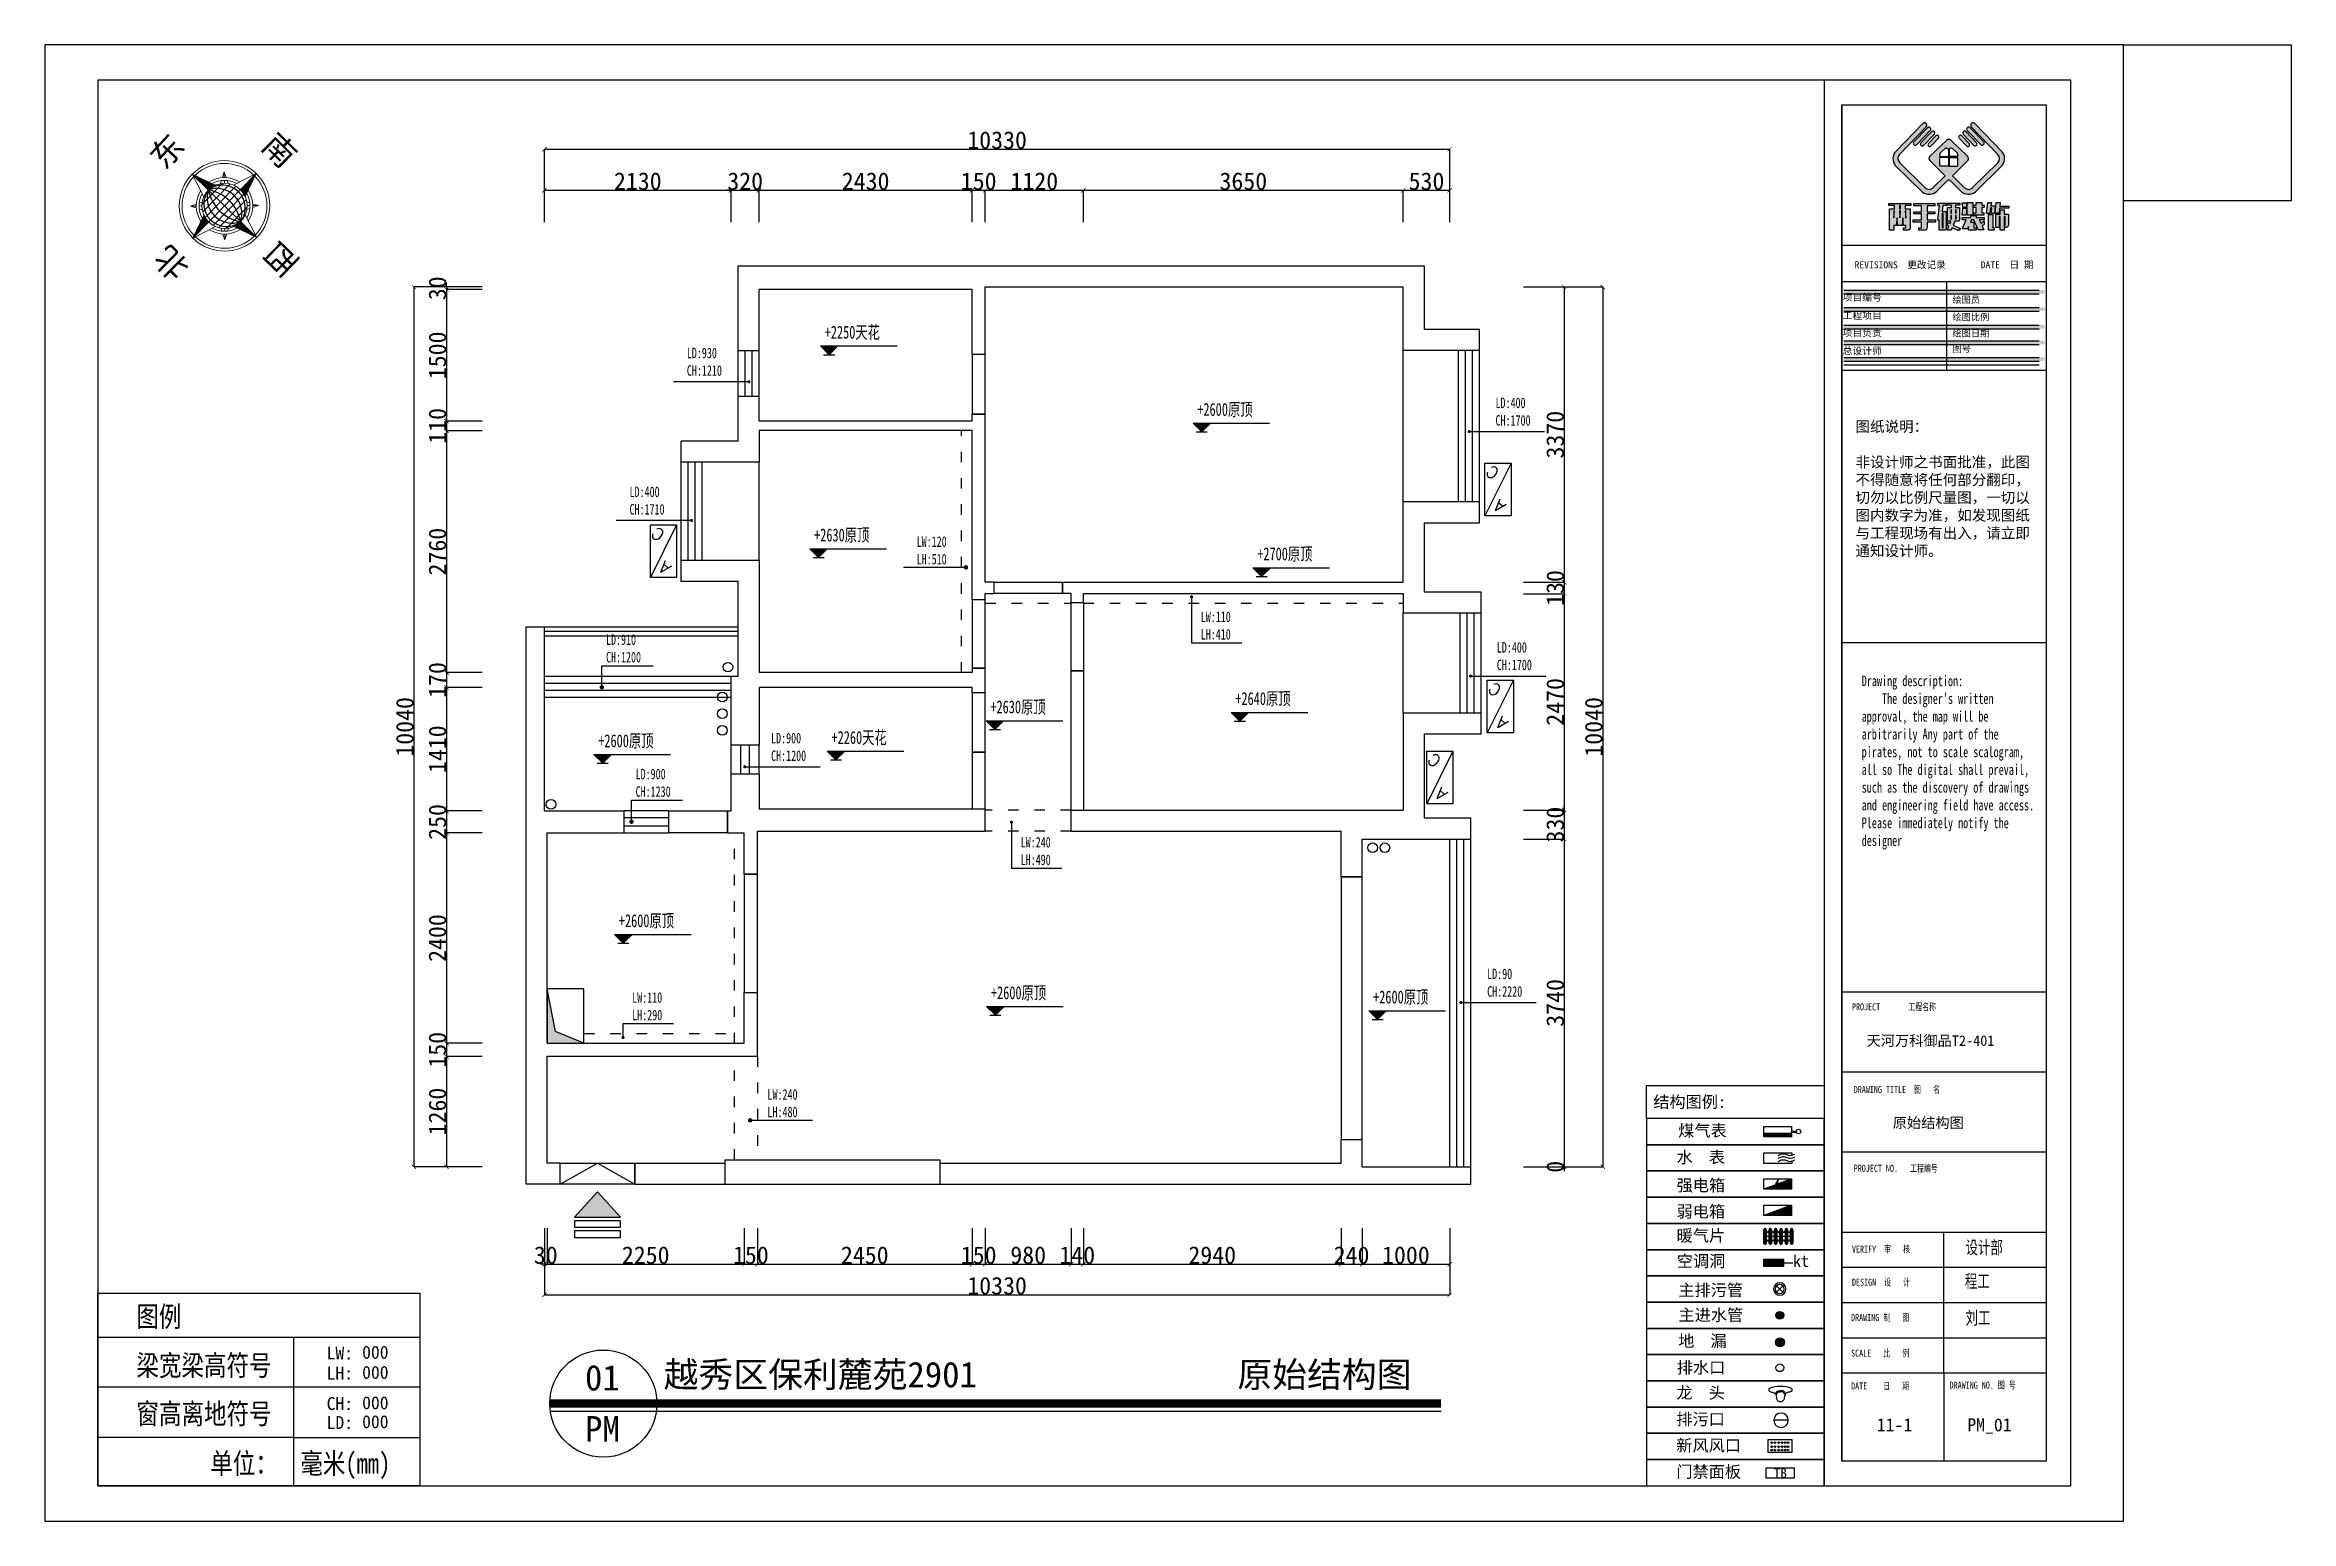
# Model space of a CAD drawing. Header units: millimetres. Extents: x -113526 to 211532, y -79714 to 28306.
# Drawn here: x 89964 to 115596, y -17124 to -278 of the extents above; entities that cross this region are included whole.
import ezdxf
from ezdxf.enums import TextEntityAlignment as Align

# ---------------------------------------------------------------- set-up
doc = ezdxf.new("R2010")
doc.units = ezdxf.units.MM
doc.header["$PDMODE"] = 35
doc.linetypes.add('ACAD_ISO03W100', pattern=[30, 12, -18])
doc.linetypes.add('CONTINOUS', pattern=[0])
for name, color, linetype in [('$Longfin_AP_HATCH', 1, 'Continuous'), ('10线框', 8, 'Continuous'), ('1A- 图框图例', 4, 'Continuous'), ('J-墙体', 7, 'Continuous'), ('layer 1', 7, 'Continuous'), ('原始图层', 150, 'Continuous'), ('填充', 8, 'Continuous'), ('层高', 151, 'Continuous'), ('文字说明', 4, 'Continuous'), ('文本层', 3, 'Continuous'), ('标注', 8, 'Continuous')]:
    doc.layers.add(name, color=color, linetype=linetype)
for name, color, linetype, lineweight in [('内线', 8, 'Continuous', 9), ('墙线', 7, 'CONTINOUS', 30), ('外线', 4, 'Continuous', 15)]:
    doc.layers.add(name, color=color, linetype=linetype, lineweight=lineweight)
doc.styles.add('HT', font='simhei.ttf', dxfattribs={"width": 0.8})
doc.styles.get("Standard").update_dxf_attribs({"font": 'txt', "bigfont": 'gbcbig.shx'})
doc.styles.add('TXT', font='txt.shx', dxfattribs={"bigfont": 'hztxt.shx'})
doc.styles.add('宋体', font='', dxfattribs={"width": 0.7})
doc.styles.add('标准', font='simhei.ttf')
doc.styles.add('黑体', font='simhei.ttf', dxfattribs={"width": 0.8})
doc.styles.get('宋体').set_extended_font_data('新宋体')
doc.dimstyles.new('50', dxfattribs={"dimtxt": 120, "dimasz": 50, "dimexe": 1, "dimexo": 1, "dimgap": 1, "dimtad": 1, "dimdec": 0, "dimtxsty": '标准', "dimblk": 'ARCHTICK', "dimcen": 0, "dimdle": 1, "dimclrd": 157, "dimclre": 157, "dimclrt": 40, "dimadec": 0, "dimazin": 0, "dimtfac": 1, "dimtdec": 0, "dimtix": 1, "dimtmove": 2, "dimatfit": 3, "dimldrblk": 'DOT', "dimfxl": 100, "dimarcsym": 0})

msp = doc.modelspace()

# ---------------------------------------------------------------- texts
at = {"color": 2, "style": '宋体'}
for s, height, p in [('01', 291.31, (96127.4, -15633.2)), ('越秀区保利麓苑2901               原始结构图', 291.312, (97025.3, -15596.9)), ('PM', 291.31, (96127.4, -16216.4))]:
    msp.add_text(s, height=height, dxfattribs=at).set_placement(p)
at = {"layer": '10线框', "style": '宋体'}
for s, height, p in [('REVISIONS  更改记录', 80.411, (110615.3, -2827.7)), ('REVISIONS  更改记录', 80.411, (110615.3, -2827.7)), ('DATE  日 期', 80.41, (112054.9, -2826.8)), ('DATE  日 期', 80.41, (112054.9, -2826.8))]:
    msp.add_text(s, height=height, dxfattribs=at).set_placement(p)
at = {"layer": '10线框', "lineweight": 30, "attachment_point": 1, "style": 'TXT'}
for s, insert, char_height, width in [('{\\fSimHei|b0|i0|c134|p2;     项目编号}', (110205.5, -3118.3), 80.176, 2760.426), ('{\\fSimHei|b0|i0|c134|p2;     项目编号}', (110205.5, -3118.3), 80.176, 2760.426), ('{\\fSimHei|b0|i0|c134|p2;     工程项目}', (110205.5, -3326), 80.176, 2760.426), ('{\\fSimHei|b0|i0|c134|p2;     工程项目}', (110205.5, -3326), 80.176, 2760.426), ('{\\fSimHei|b0|i0|c134|p2;      绘图员}', (111426.7, -3148), 74.961, 2580.879), ('{\\fSimHei|b0|i0|c134|p2;      绘图员}', (111426.7, -3148), 74.961, 2580.879), ('{\\fSimHei|b0|i0|c134|p2;     项目负责 }', (110205.5, -3522.7), 80.176, 2760.426), ('{\\fSimHei|b0|i0|c134|p2;     项目负责 }', (110205.5, -3522.7), 80.176, 2760.426), ('{\\fSimHei|b0|i0|c134|p2;      绘图比例}', (111426.7, -3344.5), 74.961, 2580.879), ('{\\fSimHei|b0|i0|c134|p2;      绘图日期}', (111426.7, -3530.6), 74.961, 2580.879), ('{\\fSimHei|b0|i0|c134|p2;      绘图日期}', (111426.7, -3530.6), 74.961, 2580.879), ('{\\fSimHei|b0|i0|c134|p2;     总设计师 }', (110205.5, -3729.3), 80.176, 2760.426), ('{\\fSimHei|b0|i0|c134|p2;     总设计师 }', (110205.5, -3729.3), 80.176, 2760.426), ('{\\fSimHei|b0|i0|c134|p2;      图号}', (111426.7, -3708.6), 74.961, 2580.879), ('{\\fSimHei|b0|i0|c134|p2;      图号}', (111426.7, -3708.6), 74.961, 2580.879), ('{\\fSimHei|b0|i0|c134|p2;图纸说明：\\P            \\P非设计师之书面批准，此图不得随意将任何部分翻印，切勿以比例尺量图，一切以图内数字为准，如发现图纸与工程现场有出入，请立即通知设计师。}', (110625.8, -4571.9), 121.53, 2055.882), ('{\\fSimHei|b0|i0|c134|p2;图纸说明：\\P            \\P非设计师之书面批准，此图不得随意将任何部分翻印，切勿以比例尺量图，一切以图内数字为准，如发现图纸与工程现场有出入，请立即通知设计师。}', (110625.8, -4571.9), 121.53, 2055.882)]:
    msp.add_mtext(s, dxfattribs=dict(at, insert=insert, char_height=char_height, width=width))
at = {"layer": '10线框', "attachment_point": 1, "style": '宋体'}
for s, insert, char_height, width in [("Drawing description:\\P    The designer's written approval, the map will be arbitrarily Any part of the pirates, not to scale scalogram, all so The digital shall prevail, such as the discovery of drawings and engineering field have access. Please immediately notify the designer", (110696.7, -7473.9), 121.53, 2048.415), ("Drawing description:\\P    The designer's written approval, the map will be arbitrarily Any part of the pirates, not to scale scalogram, all so The digital shall prevail, such as the discovery of drawings and engineering field have access. Please immediately notify the designer", (110696.7, -7473.9), 121.53, 2048.415), ('PROJECT       工程名称', (110585.3, -11214.7), 80.411, 1311.971), ('PROJECT       工程名称', (110585.3, -11214.7), 80.411, 1311.971), ('DRAWING TITLE  图   名', (110605.6, -12158.4), 80.411, 1302.59), ('DRAWING TITLE  图   名', (110605.6, -12158.4), 80.411, 1302.59), ('PROJECT NO.   工程编号', (110605.6, -13057.5), 80.411, 1310.564), ('PROJECT NO.   工程编号', (110605.6, -13057.5), 80.411, 1310.564), ('VERIFY  审   核', (110585.3, -13979.1), 80.411, 891.69), ('VERIFY  审   核', (110585.3, -13979.1), 80.411, 891.69), ('DESIGN  设   计', (110585.3, -14357.4), 80.411, 892.628), ('DESIGN  设   计', (110585.3, -14357.4), 80.411, 892.628), ('DRAWING 制   图', (110575.2, -14760.2), 80.411, 885.123), ('DRAWING 制   图', (110575.2, -14760.2), 80.411, 885.123), ('SCALE   比   例', (110575.2, -15167.1), 80.411, 885.592), ('SCALE   比   例', (110575.2, -15167.1), 80.411, 885.592), ('DATE    日   期 ', (110575.2, -15541.4), 80.411, 890.283), ('DATE    日   期 ', (110575.2, -15541.4), 80.411, 890.283), ('DRAWING NO. 图 号', (111699.3, -15532.1), 80.411, 1010.363), ('DRAWING NO. 图 号', (111699.3, -15532.1), 80.411, 1010.363)]:
    msp.add_mtext(s, dxfattribs=dict(at, insert=insert, char_height=char_height, width=width))
at = {"layer": 'J-墙体', "color": 8, "style": 'HT', "width": 0.8}
for s, p in [('图例', (91008.1, -14907.6)), ('梁宽梁高符号', (91008.1, -15464.4)), ('窗高离地符号', (91008.1, -16016.2)), ('          单位：  毫米(mm)', (90568.2, -16582.7))]:
    msp.add_text(s, height=235.62, dxfattribs=at).set_placement(p)
at = {"layer": '原始图层', "color": 8, "style": '黑体', "flags": 4}
for tag, p in [('LW:', (93329.6, -15205.2)), ('LH:', (93329.6, -15435.1)), ('000', (93735, -15196.8)), ('000', (93735, -15426.6)), ('CH:', (93329.6, -15782.2)), ('000', (93735, -15773.8)), ('LD:', (93329.6, -15998.2)), ('000', (93735, -15989.8))]:
    msp.add_attdef(tag, text='IF', height=147.51, dxfattribs=at).set_placement(p, align=Align.MIDDLE_CENTER)
at = {"layer": '文本层', "color": 2, "style": '宋体'}
for s, height, p in [('天河万科御品T2-401', 118.986, (110751.5, -11700.1, 0)), ('原始结构图', 118.99, (111050.4, -12637.8, 0)), ('PM_01', 148.65, (111901.3, -16099.3))]:
    msp.add_text(s, height=height, dxfattribs=at).set_placement(p)
at = {"layer": '文本层', "color": 2, "insert": (111881.8, -13926.1), "char_height": 148.65, "width": 1050.017, "attachment_point": 1, "style": '宋体'}
msp.add_mtext('设计部', dxfattribs=at)

# ---------------------------------------------------------------- blocks, each defined once
blk = doc.blocks.new('h6t6h')
h = blk.add_hatch(color=8)
h.paths.add_polyline_path([(404144, -409356, 0.4238681), (404014, -409356, 0.4111059), (404012, -409482), (404382, -409868, 0.4238681), (404511, -409869, 0.4111059), (404513, -409742)], flags=17)
h.paths.add_polyline_path([(404341, -409143, 0.418658), (404227, -409143), (404215, -409155, 0.4057515), (404213, -409267), (404752, -409838, 0.4227265), (404881, -409840), (404887, -409833, 0.4097831), (404888, -409707)], flags=17)
h.paths.add_polyline_path([(404565, -408949, 0.427006), (404421, -408949, 0.4165509), (404418, -409091), (405099, -409797, 0.4262727), (405244, -409796, 0.415823), (405247, -409655)], flags=17)
h.paths.add_polyline_path([(404798, -408730, 0.4190229), (404641, -408729), (404625, -408745, 0.4081793), (404624, -408899), (405965, -410296, -0.4107935), (405958, -410718), (404691, -411962, -0.3973237), (404279, -411971), (403676, -411374), (404443, -410599, 0.419801), (404439, -410385), (403593, -409579, 0.3998607), (403387, -409579), (402541, -410385, 0.419801), (402537, -410599), (403304, -411374), (402710, -411962, -0.4101394), (402289, -411963), (401022, -410718, -0.4107935), (401015, -410296), (402356, -408899, 0.4081793), (402355, -408745), (402339, -408729, 0.4190229), (402182, -408730), (400820, -410140, 0.3612279), (400798, -410842), (402168, -412188, 0.3722703), (402886, -412139), (403420, -411611, -0.4113022), (403560, -411611), (404094, -412139, 0.3722703), (404812, -412188), (406182, -410842, 0.3612279), (406160, -410140)])
h.paths.add_polyline_path([(403940, -410293), (403940, -410390), (403510, -410390), (403510, -410010), (403600, -409972, -0.294841), (403654, -409982), (403908, -410220, -0.2075868)], flags=16)
h.paths.add_polyline_path([(403940, -410465), (403940, -410860, -0.4142136), (403920, -410880), (403530, -410880, -0.4142136), (403510, -410860), (403510, -410465, -0.4142136), (403530, -410445), (403920, -410445, -0.4142136)], flags=16)
h.paths.add_polyline_path([(403470, -410010), (403470, -410390), (403040, -410390), (403040, -410293, -0.2075868), (403072, -410220), (403326, -409982, -0.294841), (403380, -409972)], flags=16)
h.paths.add_polyline_path([(403470, -410465), (403470, -410860, -0.4142136), (403450, -410880), (403060, -410880, -0.4142136), (403040, -410860), (403040, -410465, -0.4142136), (403060, -410445), (403450, -410445, -0.4142136)], flags=16)
h.paths.add_polyline_path([(402562, -409091, 0.4165509), (402559, -408949, 0.427006), (402415, -408949), (401733, -409655, 0.415823), (401736, -409796, 0.4262727), (401881, -409797)], flags=17)
h.paths.add_polyline_path([(402767, -409267, 0.4057515), (402765, -409155), (402753, -409143, 0.418658), (402639, -409143), (402092, -409707, 0.4097831), (402093, -409833), (402099, -409840, 0.4227265), (402228, -409838)], flags=17)
h.paths.add_polyline_path([(402968, -409482, 0.4111059), (402966, -409356, 0.4238681), (402836, -409356), (402467, -409742, 0.4111059), (402469, -409869, 0.4238681), (402598, -409868)], flags=17)
for p, q in [((402182, -408730), (400820, -410140)), ((401015, -410296), (402356, -408899)), ((401733, -409655), (402415, -408949)), ((402339, -408729), (402355, -408745)), ((402557, -408947), (402561, -408951)), ((404423, -408947), (404419, -408951)), ((405247, -409655), (404565, -408949)), ((405965, -410296), (404624, -408899)), ((404641, -408729), (404625, -408745)), ((404798, -408730), (406160, -410140)), ((401735, -409795), (401738, -409798)), ((402562, -409091), (401881, -409797)), ((402092, -409707), (402639, -409143)), ((402093, -409833), (402099, -409840)), ((402767, -409267), (402228, -409838)), ((402467, -409742), (402836, -409356)), ((402468, -409868), (402470, -409870)), ((403387, -409579), (402541, -410385)), ((402598, -409868), (402968, -409482)), ((402753, -409143), (402765, -409155)), ((402958, -409348), (402966, -409356)), ((403072, -410220), (403326, -409982)), ((403380, -409972), (403470, -410010)), ((403470, -410010), (403470, -410390)), ((403600, -409972), (403510, -410010)), ((403510, -410010), (403510, -410390)), ((403593, -409579), (404439, -410385)), ((403908, -410220), (403654, -409982)), ((404382, -409868), (404012, -409482)), ((404022, -409348), (404014, -409356)), ((404513, -409742), (404144, -409356)), ((404213, -409267), (404752, -409838)), ((404227, -409143), (404215, -409155)), ((404888, -409707), (404341, -409143)), ((404418, -409091), (405099, -409797)), ((404512, -409868), (404510, -409870)), ((404887, -409833), (404881, -409840)), ((405245, -409795), (405242, -409798)), ((402168, -412188), (400798, -410842)), ((402289, -411963), (401022, -410718)), ((402537, -410599), (403304, -411374)), ((403040, -410390), (403040, -410293)), ((403040, -410390), (403470, -410390)), ((403040, -410860), (403040, -410465)), ((403450, -410445), (403060, -410445)), ((403450, -410880), (403060, -410880)), ((403470, -410465), (403470, -410860)), ((403940, -410390), (403510, -410390)), ((403510, -410465), (403510, -410860)), ((403530, -410445), (403920, -410445)), ((403530, -410880), (403920, -410880)), ((404443, -410599), (403676, -411374)), ((403940, -410390), (403940, -410293)), ((403940, -410860), (403940, -410465)), ((404691, -411963), (405958, -410718)), ((404812, -412188), (406182, -410842)), ((402710, -411962), (403304, -411374)), ((402886, -412139), (403420, -411611)), ((404094, -412139), (403560, -411611)), ((404279, -411971), (403676, -411374))]:
    blk.add_line(p, q)
for centre, radius, start, end in [((402261, -408807), 110, 45, 135.93919), ((402277, -408822), 110, 316.18293, 45), ((402487, -409018), 100, 45, 136.02915), ((402490, -409022), 100, 316.00509, 45), ((404490, -409022), 100, 135, 223.99491), ((404493, -409018), 100, 43.97085, 135), ((404703, -408822), 110, 135, 223.81707), ((404719, -408807), 110, 44.06081, 135), ((401805, -409724), 100, 136.02915, 225), ((401809, -409727), 100, 225, 316.00509), ((402156, -409770), 90, 135.86805, 225), ((402163, -409776), 90, 225, 316.66028), ((402532, -409804), 90, 136.24536, 225), ((402533, -409806), 90, 225, 316.24536), ((402696, -409199), 80, 45, 135.86805), ((402709, -409212), 80, 316.66028, 45), ((402901, -409419), 90, 45, 136.24536), ((402903, -409420), 90, 316.24536, 45), ((403361, -410019), 50, 67.38014, 133.09085), ((403490, -409688), 150, 46.41094, 133.58906), ((403619, -410019), 50, 46.90915, 112.61986), ((404077, -409420), 90, 135, 223.75464), ((404079, -409419), 90, 43.75464, 135), ((404271, -409212), 80, 135, 223.33972), ((404284, -409199), 80, 44.13195, 135), ((404447, -409806), 90, 223.75464, 315), ((404448, -409804), 90, 315, 43.75464), ((404817, -409776), 90, 223.33972, 315), ((404824, -409770), 90, 315, 44.13195), ((405171, -409727), 100, 223.99491, 315), ((405175, -409724), 100, 315, 43.97085), ((401232, -410504), 550, 138.54192, 217.98644), ((401232, -410504), 300, 136.18293, 225.51308), ((402644, -410493), 150, 133.58906, 224.67992), ((403140, -410293), 100, 133.09085, 180), ((403060, -410465), 20, 90, 180), ((403060, -410860), 20, 180, 270), ((403450, -410465), 20, 0, 90), ((403450, -410860), 20, 270, 0), ((403530, -410465), 20, 90, 180), ((403530, -410860), 20, 180, 270), ((403840, -410293), 100, 0, 46.90915), ((403920, -410465), 20, 0, 90), ((403920, -410860), 20, 270, 0), ((404336, -410493), 150, 315.32008, 46.41094), ((405748, -410504), 300, 314.48692, 43.81707), ((405748, -410504), 550, 322.01356, 41.45808), ((402499, -411749), 550, 233.03972, 314.71495), ((402499, -411749), 300, 225.51308, 314.71495), ((403490, -411682), 100, 45.28505, 134.71495), ((404481, -411749), 550, 225.28505, 306.96028), ((404481, -411748), 301, 227.85224, 314.44598)]:
    blk.add_arc(centre, radius, start, end)
blk = doc.blocks.new('logo')
h = blk.add_hatch(color=250)
edge = h.paths.add_edge_path()
edge.add_spline(control_points=[(2094, 88), (2094, 88), (2152, 88), (2152, 88), (2152, 88), (2166, 88), (2179, 93), (2190, 102), (2190, 102), (2202, 111), (2211, 123), (2218, 138), (2218, 138), (2225, 153), (2228, 170), (2228, 188), (2228, 188), (2228, 188), (2228, 556), (2228, 556), (2228, 556), (2228, 556), (2077, 556), (2077, 556), (2077, 556), (2077, 556), (2077, 706), (2077, 706), (2077, 706), (2077, 706), (1934, 706), (1934, 706), (1934, 706), (1934, 706), (1934, 556), (1934, 556), (1934, 556), (1934, 556), (1783, 556), (1783, 556), (1783, 556), (1783, 556), (1783, 88), (1783, 88), (1783, 88), (1783, 88), (1903, 88), (1903, 88), (1903, 88), (1903, 88), (1903, 478), (1903, 478), (1903, 478), (1903, 478), (1934, 478), (1934, 478), (1934, 478), (1934, 478), (1934, -4), (1934, -4), (1934, -4), (1934, -4), (2077, -4), (2077, -4), (2077, -4), (2077, -4), (2077, 478), (2077, 478), (2077, 478), (2077, 478), (2110, 478), (2110, 478), (2110, 478), (2110, 478), (2110, 176), (2110, 176), (2110, 176), (2110, 173), (2109, 171), (2108, 169), (2108, 169), (2106, 167), (2104, 166), (2102, 165), (2102, 165), (2102, 165), (2094, 165), (2094, 165), (2094, 165), (2094, 165), (2094, 88), (2094, 88)], knot_values=[0, 0, 0, 0, 0.043478, 0.043478, 0.043478, 0.043578, 0.086957, 0.086957, 0.086957, 0.087057, 0.130435, 0.130435, 0.130435, 0.130535, 0.173913, 0.173913, 0.173913, 0.174013, 0.217391, 0.217391, 0.217391, 0.217491, 0.26087, 0.26087, 0.26087, 0.26097, 0.304348, 0.304348, 0.304348, 0.304448, 0.347826, 0.347826, 0.347826, 0.347926, 0.391304, 0.391304, 0.391304, 0.391404, 0.434783, 0.434783, 0.434783, 0.434883, 0.478261, 0.478261, 0.478261, 0.478361, 0.521739, 0.521739, 0.521739, 0.521839, 0.565217, 0.565217, 0.565217, 0.565317, 0.608696, 0.608696, 0.608696, 0.608796, 0.652174, 0.652174, 0.652174, 0.652274, 0.695652, 0.695652, 0.695652, 0.695752, 0.73913, 0.73913, 0.73913, 0.73923, 0.782609, 0.782609, 0.782609, 0.782709, 0.826087, 0.826087, 0.826087, 0.826187, 0.869565, 0.869565, 0.869565, 0.869665, 0.913043, 0.913043, 0.913043, 0.913143, 0.956522, 0.956522, 0.956522, 0.956622, 1, 1, 1, 1], degree=3, periodic=0)
edge = h.paths.add_edge_path()
edge.add_spline(control_points=[(1717, -4), (1717, -4), (1717, 73), (1717, 73), (1717, 73), (1717, 73), (1670, 73), (1670, 73), (1670, 73), (1670, 73), (1670, 543), (1670, 543), (1670, 543), (1670, 543), (1523, 543), (1523, 543), (1523, 543), (1523, 543), (1523, -4), (1523, -4), (1523, -4), (1523, -4), (1717, -4), (1717, -4)], knot_values=[0, 0, 0, 0, 0.166667, 0.166667, 0.166667, 0.166767, 0.333333, 0.333333, 0.333333, 0.333433, 0.5, 0.5, 0.5, 0.5001, 0.666667, 0.666667, 0.666667, 0.666767, 0.833333, 0.833333, 0.833333, 0.833433, 1, 1, 1, 1], degree=3, periodic=0)
edge = h.paths.add_edge_path()
edge.add_spline(control_points=[(1572, 582), (1572, 582), (1597, 773), (1597, 773), (1597, 773), (1597, 773), (1638, 773), (1638, 773), (1638, 773), (1638, 773), (1614, 582), (1614, 582), (1614, 582), (1614, 582), (1732, 582), (1732, 582), (1732, 582), (1732, 582), (1760, 851), (1760, 851), (1760, 851), (1760, 851), (1607, 851), (1607, 851), (1607, 851), (1607, 851), (1623, 963), (1623, 963), (1623, 963), (1623, 963), (1503, 963), (1503, 963), (1503, 963), (1503, 963), (1454, 582), (1454, 582), (1454, 582), (1454, 582), (1572, 582), (1572, 582)], knot_values=[0, 0, 0, 0, 0.1, 0.1, 0.1, 0.1001, 0.2, 0.2, 0.2, 0.2001, 0.3, 0.3, 0.3, 0.3001, 0.4, 0.4, 0.4, 0.4001, 0.5, 0.5, 0.5, 0.5001, 0.6, 0.6, 0.6, 0.6001, 0.7, 0.7, 0.7, 0.7001, 0.8, 0.8, 0.8, 0.8001, 0.9, 0.9, 0.9, 0.9001, 1, 1, 1, 1], degree=3, periodic=0)
edge = h.paths.add_edge_path()
edge.add_spline(control_points=[(1793, 962), (1793, 962), (1754, 595), (1754, 595), (1754, 595), (1754, 595), (1895, 595), (1895, 595), (1895, 595), (1895, 595), (1913, 761), (1913, 761), (1913, 761), (1913, 761), (2234, 761), (2234, 761), (2234, 761), (2234, 761), (2234, 839), (2234, 839), (2234, 839), (2234, 839), (1921, 839), (1921, 839), (1921, 839), (1921, 839), (1934, 962), (1934, 962), (1934, 962), (1934, 962), (1793, 962), (1793, 962)], knot_values=[0, 0, 0, 0, 0.125, 0.125, 0.125, 0.1251, 0.25, 0.25, 0.25, 0.2501, 0.375, 0.375, 0.375, 0.3751, 0.5, 0.5, 0.5, 0.5001, 0.625, 0.625, 0.625, 0.6251, 0.75, 0.75, 0.75, 0.7501, 0.875, 0.875, 0.875, 0.8751, 1, 1, 1, 1], degree=3, periodic=0)
edge = h.paths.add_edge_path()
edge.add_spline(control_points=[(596, 357), (596, 357), (735, 357), (735, 357), (735, 357), (735, 357), (593, 42), (593, 42), (593, 42), (593, 42), (787, 42), (787, 42), (787, 42), (787, 42), (821, 116), (821, 116), (821, 116), (821, 116), (821, -6), (821, -6), (821, -6), (821, -6), (1090, -6), (1090, -6), (1090, -6), (1090, -6), (1090, 71), (1090, 71), (1090, 71), (1090, 71), (1007, 71), (1007, 71), (1007, 71), (1007, 71), (1007, 277), (1007, 277), (1007, 277), (1007, 277), (893, 277), (893, 277), (893, 277), (893, 277), (929, 357), (929, 357), (929, 357), (929, 357), (1004, 357), (1004, 357), (1004, 357), (1004, 357), (1163, 8), (1163, 8), (1163, 8), (1163, 8), (1357, 8), (1357, 8), (1357, 8), (1357, 8), (1296, 141), (1296, 141), (1296, 141), (1296, 141), (1372, 185), (1372, 185), (1372, 185), (1372, 185), (1372, 314), (1372, 314), (1372, 314), (1372, 314), (1249, 242), (1249, 242), (1249, 242), (1249, 242), (1196, 357), (1196, 357), (1196, 357), (1196, 357), (1371, 357), (1371, 357), (1371, 357), (1371, 357), (1371, 435), (1371, 435), (1371, 435), (1371, 435), (1088, 435), (1088, 435), (1088, 435), (1088, 435), (1088, 504), (1088, 504), (1088, 504), (1088, 504), (895, 504), (895, 504), (895, 504), (895, 504), (895, 435), (895, 435), (895, 435), (895, 435), (596, 435), (596, 435), (596, 435), (596, 435), (596, 357), (596, 357)], knot_values=[0, 0, 0, 0, 0.037037, 0.037037, 0.037037, 0.037137, 0.074074, 0.074074, 0.074074, 0.074174, 0.111111, 0.111111, 0.111111, 0.111211, 0.148148, 0.148148, 0.148148, 0.148248, 0.185185, 0.185185, 0.185185, 0.185285, 0.222222, 0.222222, 0.222222, 0.222322, 0.259259, 0.259259, 0.259259, 0.259359, 0.296296, 0.296296, 0.296296, 0.296396, 0.333333, 0.333333, 0.333333, 0.333433, 0.37037, 0.37037, 0.37037, 0.37047, 0.407407, 0.407407, 0.407407, 0.407507, 0.444444, 0.444444, 0.444444, 0.444544, 0.481481, 0.481481, 0.481481, 0.481581, 0.518519, 0.518519, 0.518519, 0.518619, 0.555556, 0.555556, 0.555556, 0.555656, 0.592593, 0.592593, 0.592593, 0.592693, 0.62963, 0.62963, 0.62963, 0.62973, 0.666667, 0.666667, 0.666667, 0.666767, 0.703704, 0.703704, 0.703704, 0.703804, 0.740741, 0.740741, 0.740741, 0.740841, 0.777778, 0.777778, 0.777778, 0.777878, 0.814815, 0.814815, 0.814815, 0.814915, 0.851852, 0.851852, 0.851852, 0.851952, 0.888889, 0.888889, 0.888889, 0.888989, 0.925926, 0.925926, 0.925926, 0.926026, 0.962963, 0.962963, 0.962963, 0.963063, 1, 1, 1, 1], degree=3, periodic=0)
edge = h.paths.add_edge_path()
edge.add_spline(control_points=[(992, 790), (992, 790), (1089, 790), (1089, 790), (1089, 790), (1089, 790), (1089, 602), (1089, 602), (1089, 602), (1089, 602), (1005, 602), (1005, 602), (1005, 602), (1005, 602), (1005, 524), (1005, 524), (1005, 524), (1005, 524), (1362, 524), (1362, 524), (1362, 524), (1362, 524), (1362, 602), (1362, 602), (1362, 602), (1362, 602), (1285, 602), (1285, 602), (1285, 602), (1285, 602), (1285, 790), (1285, 790), (1285, 790), (1285, 790), (1374, 790), (1374, 790), (1374, 790), (1374, 790), (1374, 867), (1374, 867), (1374, 867), (1374, 867), (1285, 867), (1285, 867), (1285, 867), (1285, 867), (1285, 963), (1285, 963), (1285, 963), (1285, 963), (1089, 963), (1089, 963), (1089, 963), (1089, 963), (1089, 867), (1089, 867), (1089, 867), (1089, 867), (992, 867), (992, 867), (992, 867), (992, 867), (992, 790), (992, 790)], knot_values=[0, 0, 0, 0, 0.0625, 0.0625, 0.0625, 0.0626, 0.125, 0.125, 0.125, 0.1251, 0.1875, 0.1875, 0.1875, 0.1876, 0.25, 0.25, 0.25, 0.2501, 0.3125, 0.3125, 0.3125, 0.3126, 0.375, 0.375, 0.375, 0.3751, 0.4375, 0.4375, 0.4375, 0.4376, 0.5, 0.5, 0.5, 0.5001, 0.5625, 0.5625, 0.5625, 0.5626, 0.625, 0.625, 0.625, 0.6251, 0.6875, 0.6875, 0.6875, 0.6876, 0.75, 0.75, 0.75, 0.7501, 0.8125, 0.8125, 0.8125, 0.8126, 0.875, 0.875, 0.875, 0.8751, 0.9375, 0.9375, 0.9375, 0.9376, 1, 1, 1, 1], degree=3, periodic=0)
edge = h.paths.add_edge_path()
edge.add_spline(control_points=[(772, 524), (772, 524), (967, 524), (967, 524), (967, 524), (967, 524), (967, 963), (967, 963), (967, 963), (967, 963), (772, 963), (772, 963), (772, 963), (772, 963), (772, 524), (772, 524)], knot_values=[0, 0, 0, 0, 0.25, 0.25, 0.25, 0.2501, 0.5, 0.5, 0.5, 0.5001, 0.75, 0.75, 0.75, 0.7501, 1, 1, 1, 1], degree=3, periodic=0)
edge = h.paths.add_edge_path()
edge.add_spline(control_points=[(613, 760), (613, 760), (593, 524), (593, 524), (593, 524), (593, 524), (738, 524), (738, 524), (738, 524), (738, 524), (757, 760), (757, 760), (757, 760), (757, 760), (613, 760), (613, 760)], knot_values=[0, 0, 0, 0, 0.25, 0.25, 0.25, 0.2501, 0.5, 0.5, 0.5, 0.5001, 0.75, 0.75, 0.75, 0.7501, 1, 1, 1, 1], degree=3, periodic=0)
edge = h.paths.add_edge_path()
edge.add_spline(control_points=[(757, 784), (757, 784), (738, 948), (738, 948), (738, 948), (738, 948), (593, 948), (593, 948), (593, 948), (593, 948), (613, 784), (613, 784), (613, 784), (613, 784), (757, 784), (757, 784)], knot_values=[0, 0, 0, 0, 0.25, 0.25, 0.25, 0.2501, 0.5, 0.5, 0.5, 0.5001, 0.75, 0.75, 0.75, 0.7501, 1, 1, 1, 1], degree=3, periodic=0)
edge = h.paths.add_edge_path()
edge.add_spline(control_points=[(64, 866), (64, 866), (225, 866), (225, 866), (225, 866), (225, 866), (225, 789), (225, 789), (225, 789), (225, 789), (78, 789), (78, 789), (78, 789), (78, 789), (78, 303), (78, 303), (78, 303), (78, 303), (196, 303), (196, 303), (196, 303), (196, 303), (167, 230), (167, 230), (167, 230), (167, 230), (80, 274), (80, 274), (80, 274), (80, 274), (80, 157), (80, 157), (80, 157), (80, 157), (128, 134), (128, 134), (128, 134), (128, 134), (71, -7), (71, -7), (71, -7), (71, -7), (209, -7), (209, -7), (209, -7), (209, -7), (244, 77), (244, 77), (244, 77), (244, 77), (414, -7), (414, -7), (414, -7), (414, -7), (513, -7), (513, -7), (513, -7), (513, -7), (513, 70), (513, 70), (513, 70), (513, 70), (481, 70), (481, 70), (481, 70), (481, 70), (284, 170), (284, 170), (284, 170), (284, 170), (340, 303), (340, 303), (340, 303), (340, 303), (455, 303), (455, 303), (455, 303), (464, 303), (473, 307), (480, 313), (480, 313), (487, 319), (493, 327), (497, 338), (497, 338), (501, 348), (504, 359), (504, 372), (504, 372), (504, 372), (504, 789), (504, 789), (504, 789), (504, 789), (356, 789), (356, 789), (356, 789), (356, 789), (356, 866), (356, 866), (356, 866), (356, 866), (511, 866), (511, 866), (511, 866), (511, 866), (511, 944), (511, 944), (511, 944), (511, 944), (64, 944), (64, 944), (64, 944), (64, 944), (64, 866), (64, 866)], knot_values=[0, 0, 0, 0, 0.034483, 0.034483, 0.034483, 0.034583, 0.068966, 0.068966, 0.068966, 0.069066, 0.103448, 0.103448, 0.103448, 0.103548, 0.137931, 0.137931, 0.137931, 0.138031, 0.172414, 0.172414, 0.172414, 0.172514, 0.206897, 0.206897, 0.206897, 0.206997, 0.241379, 0.241379, 0.241379, 0.241479, 0.275862, 0.275862, 0.275862, 0.275962, 0.310345, 0.310345, 0.310345, 0.310445, 0.344828, 0.344828, 0.344828, 0.344928, 0.37931, 0.37931, 0.37931, 0.37941, 0.413793, 0.413793, 0.413793, 0.413893, 0.448276, 0.448276, 0.448276, 0.448376, 0.482759, 0.482759, 0.482759, 0.482859, 0.517241, 0.517241, 0.517241, 0.517341, 0.551724, 0.551724, 0.551724, 0.551824, 0.586207, 0.586207, 0.586207, 0.586307, 0.62069, 0.62069, 0.62069, 0.62079, 0.655172, 0.655172, 0.655172, 0.655272, 0.689655, 0.689655, 0.689655, 0.689755, 0.724138, 0.724138, 0.724138, 0.724238, 0.758621, 0.758621, 0.758621, 0.758721, 0.793103, 0.793103, 0.793103, 0.793203, 0.827586, 0.827586, 0.827586, 0.827686, 0.862069, 0.862069, 0.862069, 0.862169, 0.896552, 0.896552, 0.896552, 0.896652, 0.931034, 0.931034, 0.931034, 0.931134, 0.965517, 0.965517, 0.965517, 0.965617, 1, 1, 1, 1], degree=3, periodic=0)
edge = h.paths.add_edge_path()
edge.add_spline(control_points=[(-267, 864), (-267, 864), (-204, 864), (-204, 864), (-204, 864), (-204, 864), (-267, 342), (-267, 342), (-267, 342), (-267, 342), (-215, 342), (-215, 342), (-215, 342), (-215, 342), (-215, -7), (-215, -7), (-215, -7), (-215, -7), (-21, -7), (-21, -7), (-21, -7), (-11, -7), (-1, -2), (7, 6), (7, 6), (16, 15), (22, 27), (27, 42), (27, 42), (32, 57), (35, 73), (35, 91), (35, 91), (35, 91), (35, 654), (35, 654), (35, 654), (35, 654), (-107, 654), (-107, 654), (-107, 654), (-107, 654), (-82, 864), (-82, 864), (-82, 864), (-82, 864), (47, 864), (47, 864), (47, 864), (47, 864), (47, 943), (47, 943), (47, 943), (47, 943), (-267, 943), (-267, 943), (-267, 943), (-267, 943), (-267, 864), (-267, 864)], knot_values=[0, 0, 0, 0, 0.066667, 0.066667, 0.066667, 0.066767, 0.133333, 0.133333, 0.133333, 0.133433, 0.2, 0.2, 0.2, 0.2001, 0.266667, 0.266667, 0.266667, 0.266767, 0.333333, 0.333333, 0.333333, 0.333433, 0.4, 0.4, 0.4, 0.4001, 0.466667, 0.466667, 0.466667, 0.466767, 0.533333, 0.533333, 0.533333, 0.533433, 0.6, 0.6, 0.6, 0.6001, 0.666667, 0.666667, 0.666667, 0.666767, 0.733333, 0.733333, 0.733333, 0.733433, 0.8, 0.8, 0.8, 0.8001, 0.866667, 0.866667, 0.866667, 0.866767, 0.933333, 0.933333, 0.933333, 0.933433, 1, 1, 1, 1], degree=3, periodic=0)
edge = h.paths.add_edge_path(flags=16)
edge.add_spline(control_points=[(-73, 101), (-73, 93), (-75, 86), (-78, 80), (-78, 80), (-82, 74), (-86, 72), (-90, 71), (-90, 71), (-90, 71), (-107, 71), (-107, 71), (-107, 71), (-107, 71), (-107, 575), (-107, 575), (-107, 575), (-107, 575), (-73, 575), (-73, 575), (-73, 575), (-73, 575), (-73, 101), (-73, 101)], knot_values=[0, 0, 0, 0, 0.166667, 0.166667, 0.166667, 0.166767, 0.333333, 0.333333, 0.333333, 0.333433, 0.5, 0.5, 0.5, 0.5001, 0.666667, 0.666667, 0.666667, 0.666767, 0.833333, 0.833333, 0.833333, 0.833433, 1, 1, 1, 1], degree=3, periodic=0)
edge = h.paths.add_edge_path(flags=16)
edge.add_spline(control_points=[(389, 711), (389, 711), (389, 585), (389, 585), (389, 585), (389, 585), (356, 585), (356, 585), (356, 585), (356, 585), (356, 711), (356, 711), (356, 711), (356, 711), (389, 711), (389, 711)], knot_values=[0, 0, 0, 0, 0.25, 0.25, 0.25, 0.2501, 0.5, 0.5, 0.5, 0.5001, 0.75, 0.75, 0.75, 0.7501, 1, 1, 1, 1], degree=3, periodic=0)
edge = h.paths.add_edge_path(flags=16)
edge.add_spline(control_points=[(193, 508), (193, 508), (225, 508), (225, 508), (225, 508), (225, 508), (225, 381), (225, 381), (225, 381), (225, 381), (193, 381), (193, 381), (193, 381), (193, 381), (193, 508), (193, 508)], knot_values=[0, 0, 0, 0, 0.25, 0.25, 0.25, 0.2501, 0.5, 0.5, 0.5, 0.5001, 0.75, 0.75, 0.75, 0.7501, 1, 1, 1, 1], degree=3, periodic=0)
edge = h.paths.add_edge_path(flags=16)
edge.add_spline(control_points=[(193, 711), (193, 711), (225, 711), (225, 711), (225, 711), (225, 711), (225, 585), (225, 585), (225, 585), (225, 585), (193, 585), (193, 585), (193, 585), (193, 585), (193, 711), (193, 711)], knot_values=[0, 0, 0, 0, 0.25, 0.25, 0.25, 0.2501, 0.5, 0.5, 0.5, 0.5001, 0.75, 0.75, 0.75, 0.7501, 1, 1, 1, 1], degree=3, periodic=0)
edge = h.paths.add_edge_path(flags=16)
edge.add_spline(control_points=[(389, 411), (389, 403), (387, 396), (383, 390), (383, 390), (379, 384), (374, 381), (367, 381), (367, 381), (367, 381), (356, 381), (356, 381), (356, 381), (356, 381), (356, 508), (356, 508), (356, 508), (356, 508), (389, 508), (389, 508), (389, 508), (389, 508), (389, 411), (389, 411)], knot_values=[0, 0, 0, 0, 0.166667, 0.166667, 0.166667, 0.166767, 0.333333, 0.333333, 0.333333, 0.333433, 0.5, 0.5, 0.5, 0.5001, 0.666667, 0.666667, 0.666667, 0.666767, 0.833333, 0.833333, 0.833333, 0.833433, 1, 1, 1, 1], degree=3, periodic=0)
edge = h.paths.add_edge_path()
edge.add_spline(control_points=[(-1105, 851), (-1105, 851), (-832, 851), (-832, 851), (-832, 851), (-832, 851), (-832, 642), (-832, 642), (-832, 642), (-832, 642), (-1105, 642), (-1105, 642), (-1105, 642), (-1105, 642), (-1105, 565), (-1105, 565), (-1105, 565), (-1105, 565), (-832, 565), (-832, 565), (-832, 565), (-832, 565), (-832, 355), (-832, 355), (-832, 355), (-832, 355), (-1128, 355), (-1128, 355), (-1128, 355), (-1128, 355), (-1128, 278), (-1128, 278), (-1128, 278), (-1128, 278), (-832, 278), (-832, 278), (-832, 278), (-832, 278), (-832, 100), (-832, 100), (-832, 100), (-832, 91), (-834, 84), (-839, 79), (-839, 79), (-843, 73), (-848, 71), (-855, 70), (-855, 70), (-855, 70), (-928, 70), (-928, 70), (-928, 70), (-928, 70), (-928, -7), (-928, -7), (-928, -7), (-928, -7), (-714, -7), (-714, -7), (-714, -7), (-700, -7), (-687, -3), (-675, 6), (-675, 6), (-663, 15), (-654, 26), (-647, 41), (-647, 41), (-640, 56), (-636, 72), (-636, 90), (-636, 90), (-636, 90), (-636, 278), (-636, 278), (-636, 278), (-636, 278), (-347, 278), (-347, 278), (-347, 278), (-347, 278), (-347, 355), (-347, 355), (-347, 355), (-347, 355), (-636, 355), (-636, 355), (-636, 355), (-636, 355), (-636, 565), (-636, 565), (-636, 565), (-636, 565), (-370, 565), (-370, 565), (-370, 565), (-370, 565), (-370, 642), (-370, 642), (-370, 642), (-370, 642), (-636, 642), (-636, 642), (-636, 642), (-636, 642), (-636, 851), (-636, 851), (-636, 851), (-636, 851), (-370, 851), (-370, 851), (-370, 851), (-370, 851), (-370, 928), (-370, 928), (-370, 928), (-370, 928), (-1105, 928), (-1105, 928), (-1105, 928), (-1105, 928), (-1105, 851), (-1105, 851)], knot_values=[0, 0, 0, 0, 0.032258, 0.032258, 0.032258, 0.032358, 0.064516, 0.064516, 0.064516, 0.064616, 0.096774, 0.096774, 0.096774, 0.096874, 0.129032, 0.129032, 0.129032, 0.129132, 0.16129, 0.16129, 0.16129, 0.16139, 0.193548, 0.193548, 0.193548, 0.193648, 0.225806, 0.225806, 0.225806, 0.225906, 0.258065, 0.258065, 0.258065, 0.258165, 0.290323, 0.290323, 0.290323, 0.290423, 0.322581, 0.322581, 0.322581, 0.322681, 0.354839, 0.354839, 0.354839, 0.354939, 0.387097, 0.387097, 0.387097, 0.387197, 0.419355, 0.419355, 0.419355, 0.419455, 0.451613, 0.451613, 0.451613, 0.451713, 0.483871, 0.483871, 0.483871, 0.483971, 0.516129, 0.516129, 0.516129, 0.516229, 0.548387, 0.548387, 0.548387, 0.548487, 0.580645, 0.580645, 0.580645, 0.580745, 0.612903, 0.612903, 0.612903, 0.613003, 0.645161, 0.645161, 0.645161, 0.645261, 0.677419, 0.677419, 0.677419, 0.677519, 0.709677, 0.709677, 0.709677, 0.709777, 0.741935, 0.741935, 0.741935, 0.742035, 0.774194, 0.774194, 0.774194, 0.774294, 0.806452, 0.806452, 0.806452, 0.806552, 0.83871, 0.83871, 0.83871, 0.83881, 0.870968, 0.870968, 0.870968, 0.871068, 0.903226, 0.903226, 0.903226, 0.903326, 0.935484, 0.935484, 0.935484, 0.935584, 0.967742, 0.967742, 0.967742, 0.967842, 1, 1, 1, 1], degree=3, periodic=0)
edge = h.paths.add_edge_path()
edge.add_spline(control_points=[(-1389, 101), (-1390, 93), (-1392, 86), (-1397, 80), (-1397, 80), (-1401, 75), (-1407, 72), (-1413, 71), (-1413, 71), (-1413, 71), (-1475, 71), (-1475, 71), (-1475, 71), (-1475, 71), (-1475, -6), (-1475, -6), (-1475, -6), (-1475, -6), (-1307, -6), (-1307, -6), (-1307, -6), (-1293, -6), (-1280, -2), (-1268, 7), (-1268, 7), (-1256, 16), (-1247, 27), (-1240, 42), (-1240, 42), (-1233, 57), (-1230, 73), (-1230, 91), (-1230, 91), (-1230, 91), (-1230, 747), (-1230, 747), (-1230, 747), (-1230, 747), (-1408, 747), (-1408, 747), (-1408, 747), (-1408, 747), (-1408, 858), (-1408, 858), (-1408, 858), (-1408, 858), (-1207, 858), (-1207, 858), (-1207, 858), (-1207, 858), (-1207, 935), (-1207, 935), (-1207, 935), (-1207, 935), (-1988, 935), (-1988, 935), (-1988, 935), (-1988, 935), (-1988, 858), (-1988, 858), (-1988, 858), (-1988, 858), (-1783, 858), (-1783, 858), (-1783, 858), (-1783, 858), (-1783, 747), (-1783, 747), (-1783, 747), (-1783, 747), (-1967, 747), (-1967, 747), (-1967, 747), (-1967, 747), (-1967, -6), (-1967, -6), (-1967, -6), (-1967, -6), (-1806, -6), (-1806, -6), (-1806, -6), (-1806, -6), (-1806, 160), (-1806, 160), (-1806, 160), (-1806, 160), (-1725, 160), (-1725, 160), (-1725, 160), (-1725, 160), (-1699, 427), (-1699, 427), (-1699, 427), (-1699, 427), (-1683, 160), (-1683, 160), (-1683, 160), (-1683, 160), (-1518, 160), (-1518, 160), (-1518, 160), (-1518, 160), (-1492, 427), (-1492, 427), (-1492, 427), (-1492, 427), (-1475, 160), (-1475, 160), (-1475, 160), (-1475, 160), (-1389, 160), (-1389, 160), (-1389, 160), (-1389, 160), (-1389, 101), (-1389, 101)], knot_values=[0, 0, 0, 0, 0.034483, 0.034483, 0.034483, 0.034583, 0.068966, 0.068966, 0.068966, 0.069066, 0.103448, 0.103448, 0.103448, 0.103548, 0.137931, 0.137931, 0.137931, 0.138031, 0.172414, 0.172414, 0.172414, 0.172514, 0.206897, 0.206897, 0.206897, 0.206997, 0.241379, 0.241379, 0.241379, 0.241479, 0.275862, 0.275862, 0.275862, 0.275962, 0.310345, 0.310345, 0.310345, 0.310445, 0.344828, 0.344828, 0.344828, 0.344928, 0.37931, 0.37931, 0.37931, 0.37941, 0.413793, 0.413793, 0.413793, 0.413893, 0.448276, 0.448276, 0.448276, 0.448376, 0.482759, 0.482759, 0.482759, 0.482859, 0.517241, 0.517241, 0.517241, 0.517341, 0.551724, 0.551724, 0.551724, 0.551824, 0.586207, 0.586207, 0.586207, 0.586307, 0.62069, 0.62069, 0.62069, 0.62079, 0.655172, 0.655172, 0.655172, 0.655272, 0.689655, 0.689655, 0.689655, 0.689755, 0.724138, 0.724138, 0.724138, 0.724238, 0.758621, 0.758621, 0.758621, 0.758721, 0.793103, 0.793103, 0.793103, 0.793203, 0.827586, 0.827586, 0.827586, 0.827686, 0.862069, 0.862069, 0.862069, 0.862169, 0.896552, 0.896552, 0.896552, 0.896652, 0.931034, 0.931034, 0.931034, 0.931134, 0.965517, 0.965517, 0.965517, 0.965617, 1, 1, 1, 1], degree=3, periodic=0)
edge = h.paths.add_edge_path(flags=16)
edge.add_spline(control_points=[(-1576, 669), (-1576, 669), (-1599, 425), (-1599, 425), (-1599, 425), (-1599, 425), (-1615, 669), (-1615, 669), (-1615, 669), (-1615, 669), (-1576, 669), (-1576, 669)], knot_values=[0, 0, 0, 0, 0.333333, 0.333333, 0.333333, 0.333433, 0.666667, 0.666667, 0.666667, 0.666767, 1, 1, 1, 1], degree=3, periodic=0)
edge = h.paths.add_edge_path(flags=16)
edge.add_spline(control_points=[(-1615, 858), (-1615, 858), (-1576, 858), (-1576, 858), (-1576, 858), (-1576, 858), (-1576, 747), (-1576, 747), (-1576, 747), (-1576, 747), (-1615, 747), (-1615, 747), (-1615, 747), (-1615, 747), (-1615, 858), (-1615, 858)], knot_values=[0, 0, 0, 0, 0.25, 0.25, 0.25, 0.2501, 0.5, 0.5, 0.5, 0.5001, 0.75, 0.75, 0.75, 0.7501, 1, 1, 1, 1], degree=3, periodic=0)
edge = h.paths.add_edge_path(flags=16)
edge.add_spline(control_points=[(-1806, 669), (-1806, 669), (-1783, 669), (-1783, 669), (-1783, 669), (-1783, 669), (-1806, 420), (-1806, 420), (-1806, 420), (-1806, 420), (-1806, 669), (-1806, 669)], knot_values=[0, 0, 0, 0, 0.333333, 0.333333, 0.333333, 0.333433, 0.666667, 0.666667, 0.666667, 0.666767, 1, 1, 1, 1], degree=3, periodic=0)
edge = h.paths.add_edge_path(flags=16)
edge.add_spline(control_points=[(-1389, 669), (-1389, 669), (-1389, 409), (-1389, 409), (-1389, 409), (-1389, 409), (-1408, 669), (-1408, 669), (-1408, 669), (-1408, 669), (-1389, 669), (-1389, 669)], knot_values=[0, 0, 0, 0, 0.333333, 0.333333, 0.333333, 0.333433, 0.666667, 0.666667, 0.666667, 0.666767, 1, 1, 1, 1], degree=3, periodic=0)
at = {"layer": 'layer 1', "color": 4}
for points, knots in [([(-1389, 101), (-1390, 93), (-1392, 86), (-1397, 80), (-1397, 80), (-1401, 75), (-1407, 72), (-1413, 71), (-1413, 71), (-1413, 71), (-1475, 71), (-1475, 71), (-1475, 71), (-1475, 71), (-1475, -6), (-1475, -6), (-1475, -6), (-1475, -6), (-1307, -6), (-1307, -6), (-1307, -6), (-1293, -6), (-1280, -2), (-1268, 7), (-1268, 7), (-1256, 16), (-1247, 27), (-1240, 42), (-1240, 42), (-1233, 57), (-1230, 73), (-1230, 91), (-1230, 91), (-1230, 91), (-1230, 747), (-1230, 747), (-1230, 747), (-1230, 747), (-1408, 747), (-1408, 747), (-1408, 747), (-1408, 747), (-1408, 858), (-1408, 858), (-1408, 858), (-1408, 858), (-1207, 858), (-1207, 858), (-1207, 858), (-1207, 858), (-1207, 935), (-1207, 935), (-1207, 935), (-1207, 935), (-1988, 935), (-1988, 935), (-1988, 935), (-1988, 935), (-1988, 858), (-1988, 858), (-1988, 858), (-1988, 858), (-1783, 858), (-1783, 858), (-1783, 858), (-1783, 858), (-1783, 747), (-1783, 747), (-1783, 747), (-1783, 747), (-1967, 747), (-1967, 747), (-1967, 747), (-1967, 747), (-1967, -6), (-1967, -6), (-1967, -6), (-1967, -6), (-1806, -6), (-1806, -6), (-1806, -6), (-1806, -6), (-1806, 160), (-1806, 160), (-1806, 160), (-1806, 160), (-1725, 160), (-1725, 160), (-1725, 160), (-1725, 160), (-1699, 427), (-1699, 427), (-1699, 427), (-1699, 427), (-1683, 160), (-1683, 160), (-1683, 160), (-1683, 160), (-1518, 160), (-1518, 160), (-1518, 160), (-1518, 160), (-1492, 427), (-1492, 427), (-1492, 427), (-1492, 427), (-1475, 160), (-1475, 160), (-1475, 160), (-1475, 160), (-1389, 160), (-1389, 160), (-1389, 160), (-1389, 160), (-1389, 101), (-1389, 101)], [0, 0, 0, 0, 0.034483, 0.034483, 0.034483, 0.034483, 0.068966, 0.068966, 0.068966, 0.068966, 0.103448, 0.103448, 0.103448, 0.103448, 0.137931, 0.137931, 0.137931, 0.137931, 0.172414, 0.172414, 0.172414, 0.172414, 0.206897, 0.206897, 0.206897, 0.206897, 0.241379, 0.241379, 0.241379, 0.241379, 0.275862, 0.275862, 0.275862, 0.275862, 0.310345, 0.310345, 0.310345, 0.310345, 0.344828, 0.344828, 0.344828, 0.344828, 0.37931, 0.37931, 0.37931, 0.37931, 0.413793, 0.413793, 0.413793, 0.413793, 0.448276, 0.448276, 0.448276, 0.448276, 0.482759, 0.482759, 0.482759, 0.482759, 0.517241, 0.517241, 0.517241, 0.517241, 0.551724, 0.551724, 0.551724, 0.551724, 0.586207, 0.586207, 0.586207, 0.586207, 0.62069, 0.62069, 0.62069, 0.62069, 0.655172, 0.655172, 0.655172, 0.655172, 0.689655, 0.689655, 0.689655, 0.689655, 0.724138, 0.724138, 0.724138, 0.724138, 0.758621, 0.758621, 0.758621, 0.758621, 0.793103, 0.793103, 0.793103, 0.793103, 0.827586, 0.827586, 0.827586, 0.827586, 0.862069, 0.862069, 0.862069, 0.862069, 0.896552, 0.896552, 0.896552, 0.896552, 0.931034, 0.931034, 0.931034, 0.931034, 0.965517, 0.965517, 0.965517, 0.965517, 1, 1, 1, 1]), ([(-1615, 858), (-1615, 858), (-1576, 858), (-1576, 858), (-1576, 858), (-1576, 858), (-1576, 747), (-1576, 747), (-1576, 747), (-1576, 747), (-1615, 747), (-1615, 747), (-1615, 747), (-1615, 747), (-1615, 858), (-1615, 858)], [0, 0, 0, 0, 0.25, 0.25, 0.25, 0.25, 0.5, 0.5, 0.5, 0.5, 0.75, 0.75, 0.75, 0.75, 1, 1, 1, 1]), ([(-1105, 851), (-1105, 851), (-832, 851), (-832, 851), (-832, 851), (-832, 851), (-832, 642), (-832, 642), (-832, 642), (-832, 642), (-1105, 642), (-1105, 642), (-1105, 642), (-1105, 642), (-1105, 565), (-1105, 565), (-1105, 565), (-1105, 565), (-832, 565), (-832, 565), (-832, 565), (-832, 565), (-832, 355), (-832, 355), (-832, 355), (-832, 355), (-1128, 355), (-1128, 355), (-1128, 355), (-1128, 355), (-1128, 278), (-1128, 278), (-1128, 278), (-1128, 278), (-832, 278), (-832, 278), (-832, 278), (-832, 278), (-832, 100), (-832, 100), (-832, 100), (-832, 91), (-834, 84), (-839, 79), (-839, 79), (-843, 73), (-848, 71), (-855, 70), (-855, 70), (-855, 70), (-928, 70), (-928, 70), (-928, 70), (-928, 70), (-928, -7), (-928, -7), (-928, -7), (-928, -7), (-714, -7), (-714, -7), (-714, -7), (-700, -7), (-687, -3), (-675, 6), (-675, 6), (-663, 15), (-654, 26), (-647, 41), (-647, 41), (-640, 56), (-636, 72), (-636, 90), (-636, 90), (-636, 90), (-636, 278), (-636, 278), (-636, 278), (-636, 278), (-347, 278), (-347, 278), (-347, 278), (-347, 278), (-347, 355), (-347, 355), (-347, 355), (-347, 355), (-636, 355), (-636, 355), (-636, 355), (-636, 355), (-636, 565), (-636, 565), (-636, 565), (-636, 565), (-370, 565), (-370, 565), (-370, 565), (-370, 565), (-370, 642), (-370, 642), (-370, 642), (-370, 642), (-636, 642), (-636, 642), (-636, 642), (-636, 642), (-636, 851), (-636, 851), (-636, 851), (-636, 851), (-370, 851), (-370, 851), (-370, 851), (-370, 851), (-370, 928), (-370, 928), (-370, 928), (-370, 928), (-1105, 928), (-1105, 928), (-1105, 928), (-1105, 928), (-1105, 851), (-1105, 851)], [0, 0, 0, 0, 0.032258, 0.032258, 0.032258, 0.032258, 0.064516, 0.064516, 0.064516, 0.064516, 0.096774, 0.096774, 0.096774, 0.096774, 0.129032, 0.129032, 0.129032, 0.129032, 0.16129, 0.16129, 0.16129, 0.16129, 0.193548, 0.193548, 0.193548, 0.193548, 0.225806, 0.225806, 0.225806, 0.225806, 0.258065, 0.258065, 0.258065, 0.258065, 0.290323, 0.290323, 0.290323, 0.290323, 0.322581, 0.322581, 0.322581, 0.322581, 0.354839, 0.354839, 0.354839, 0.354839, 0.387097, 0.387097, 0.387097, 0.387097, 0.419355, 0.419355, 0.419355, 0.419355, 0.451613, 0.451613, 0.451613, 0.451613, 0.483871, 0.483871, 0.483871, 0.483871, 0.516129, 0.516129, 0.516129, 0.516129, 0.548387, 0.548387, 0.548387, 0.548387, 0.580645, 0.580645, 0.580645, 0.580645, 0.612903, 0.612903, 0.612903, 0.612903, 0.645161, 0.645161, 0.645161, 0.645161, 0.677419, 0.677419, 0.677419, 0.677419, 0.709677, 0.709677, 0.709677, 0.709677, 0.741935, 0.741935, 0.741935, 0.741935, 0.774194, 0.774194, 0.774194, 0.774194, 0.806452, 0.806452, 0.806452, 0.806452, 0.83871, 0.83871, 0.83871, 0.83871, 0.870968, 0.870968, 0.870968, 0.870968, 0.903226, 0.903226, 0.903226, 0.903226, 0.935484, 0.935484, 0.935484, 0.935484, 0.967742, 0.967742, 0.967742, 0.967742, 1, 1, 1, 1]), ([(-267, 864), (-267, 864), (-204, 864), (-204, 864), (-204, 864), (-204, 864), (-267, 342), (-267, 342), (-267, 342), (-267, 342), (-215, 342), (-215, 342), (-215, 342), (-215, 342), (-215, -7), (-215, -7), (-215, -7), (-215, -7), (-21, -7), (-21, -7), (-21, -7), (-11, -7), (-1, -2), (7, 6), (7, 6), (16, 15), (22, 27), (27, 42), (27, 42), (32, 57), (35, 73), (35, 91), (35, 91), (35, 91), (35, 654), (35, 654), (35, 654), (35, 654), (-107, 654), (-107, 654), (-107, 654), (-107, 654), (-82, 864), (-82, 864), (-82, 864), (-82, 864), (47, 864), (47, 864), (47, 864), (47, 864), (47, 943), (47, 943), (47, 943), (47, 943), (-267, 943), (-267, 943), (-267, 943), (-267, 943), (-267, 864), (-267, 864)], [0, 0, 0, 0, 0.066667, 0.066667, 0.066667, 0.066667, 0.133333, 0.133333, 0.133333, 0.133333, 0.2, 0.2, 0.2, 0.2, 0.266667, 0.266667, 0.266667, 0.266667, 0.333333, 0.333333, 0.333333, 0.333333, 0.4, 0.4, 0.4, 0.4, 0.466667, 0.466667, 0.466667, 0.466667, 0.533333, 0.533333, 0.533333, 0.533333, 0.6, 0.6, 0.6, 0.6, 0.666667, 0.666667, 0.666667, 0.666667, 0.733333, 0.733333, 0.733333, 0.733333, 0.8, 0.8, 0.8, 0.8, 0.866667, 0.866667, 0.866667, 0.866667, 0.933333, 0.933333, 0.933333, 0.933333, 1, 1, 1, 1]), ([(64, 866), (64, 866), (225, 866), (225, 866), (225, 866), (225, 866), (225, 789), (225, 789), (225, 789), (225, 789), (78, 789), (78, 789), (78, 789), (78, 789), (78, 303), (78, 303), (78, 303), (78, 303), (196, 303), (196, 303), (196, 303), (196, 303), (167, 230), (167, 230), (167, 230), (167, 230), (80, 274), (80, 274), (80, 274), (80, 274), (80, 157), (80, 157), (80, 157), (80, 157), (128, 134), (128, 134), (128, 134), (128, 134), (71, -7), (71, -7), (71, -7), (71, -7), (209, -7), (209, -7), (209, -7), (209, -7), (244, 77), (244, 77), (244, 77), (244, 77), (414, -7), (414, -7), (414, -7), (414, -7), (513, -7), (513, -7), (513, -7), (513, -7), (513, 70), (513, 70), (513, 70), (513, 70), (481, 70), (481, 70), (481, 70), (481, 70), (284, 170), (284, 170), (284, 170), (284, 170), (340, 303), (340, 303), (340, 303), (340, 303), (455, 303), (455, 303), (455, 303), (464, 303), (473, 307), (480, 313), (480, 313), (487, 319), (493, 327), (497, 338), (497, 338), (501, 348), (504, 359), (504, 372), (504, 372), (504, 372), (504, 789), (504, 789), (504, 789), (504, 789), (356, 789), (356, 789), (356, 789), (356, 789), (356, 866), (356, 866), (356, 866), (356, 866), (511, 866), (511, 866), (511, 866), (511, 866), (511, 944), (511, 944), (511, 944), (511, 944), (64, 944), (64, 944), (64, 944), (64, 944), (64, 866), (64, 866)], [0, 0, 0, 0, 0.034483, 0.034483, 0.034483, 0.034483, 0.068966, 0.068966, 0.068966, 0.068966, 0.103448, 0.103448, 0.103448, 0.103448, 0.137931, 0.137931, 0.137931, 0.137931, 0.172414, 0.172414, 0.172414, 0.172414, 0.206897, 0.206897, 0.206897, 0.206897, 0.241379, 0.241379, 0.241379, 0.241379, 0.275862, 0.275862, 0.275862, 0.275862, 0.310345, 0.310345, 0.310345, 0.310345, 0.344828, 0.344828, 0.344828, 0.344828, 0.37931, 0.37931, 0.37931, 0.37931, 0.413793, 0.413793, 0.413793, 0.413793, 0.448276, 0.448276, 0.448276, 0.448276, 0.482759, 0.482759, 0.482759, 0.482759, 0.517241, 0.517241, 0.517241, 0.517241, 0.551724, 0.551724, 0.551724, 0.551724, 0.586207, 0.586207, 0.586207, 0.586207, 0.62069, 0.62069, 0.62069, 0.62069, 0.655172, 0.655172, 0.655172, 0.655172, 0.689655, 0.689655, 0.689655, 0.689655, 0.724138, 0.724138, 0.724138, 0.724138, 0.758621, 0.758621, 0.758621, 0.758621, 0.793103, 0.793103, 0.793103, 0.793103, 0.827586, 0.827586, 0.827586, 0.827586, 0.862069, 0.862069, 0.862069, 0.862069, 0.896552, 0.896552, 0.896552, 0.896552, 0.931034, 0.931034, 0.931034, 0.931034, 0.965517, 0.965517, 0.965517, 0.965517, 1, 1, 1, 1]), ([(757, 784), (757, 784), (738, 948), (738, 948), (738, 948), (738, 948), (593, 948), (593, 948), (593, 948), (593, 948), (613, 784), (613, 784), (613, 784), (613, 784), (757, 784), (757, 784)], [0, 0, 0, 0, 0.25, 0.25, 0.25, 0.25, 0.5, 0.5, 0.5, 0.5, 0.75, 0.75, 0.75, 0.75, 1, 1, 1, 1]), ([(772, 524), (772, 524), (967, 524), (967, 524), (967, 524), (967, 524), (967, 963), (967, 963), (967, 963), (967, 963), (772, 963), (772, 963), (772, 963), (772, 963), (772, 524), (772, 524)], [0, 0, 0, 0, 0.25, 0.25, 0.25, 0.25, 0.5, 0.5, 0.5, 0.5, 0.75, 0.75, 0.75, 0.75, 1, 1, 1, 1]), ([(992, 790), (992, 790), (1089, 790), (1089, 790), (1089, 790), (1089, 790), (1089, 602), (1089, 602), (1089, 602), (1089, 602), (1005, 602), (1005, 602), (1005, 602), (1005, 602), (1005, 524), (1005, 524), (1005, 524), (1005, 524), (1362, 524), (1362, 524), (1362, 524), (1362, 524), (1362, 602), (1362, 602), (1362, 602), (1362, 602), (1285, 602), (1285, 602), (1285, 602), (1285, 602), (1285, 790), (1285, 790), (1285, 790), (1285, 790), (1374, 790), (1374, 790), (1374, 790), (1374, 790), (1374, 867), (1374, 867), (1374, 867), (1374, 867), (1285, 867), (1285, 867), (1285, 867), (1285, 867), (1285, 963), (1285, 963), (1285, 963), (1285, 963), (1089, 963), (1089, 963), (1089, 963), (1089, 963), (1089, 867), (1089, 867), (1089, 867), (1089, 867), (992, 867), (992, 867), (992, 867), (992, 867), (992, 790), (992, 790)], [0, 0, 0, 0, 0.0625, 0.0625, 0.0625, 0.0625, 0.125, 0.125, 0.125, 0.125, 0.1875, 0.1875, 0.1875, 0.1875, 0.25, 0.25, 0.25, 0.25, 0.3125, 0.3125, 0.3125, 0.3125, 0.375, 0.375, 0.375, 0.375, 0.4375, 0.4375, 0.4375, 0.4375, 0.5, 0.5, 0.5, 0.5, 0.5625, 0.5625, 0.5625, 0.5625, 0.625, 0.625, 0.625, 0.625, 0.6875, 0.6875, 0.6875, 0.6875, 0.75, 0.75, 0.75, 0.75, 0.8125, 0.8125, 0.8125, 0.8125, 0.875, 0.875, 0.875, 0.875, 0.9375, 0.9375, 0.9375, 0.9375, 1, 1, 1, 1]), ([(1572, 582), (1572, 582), (1597, 773), (1597, 773), (1597, 773), (1597, 773), (1638, 773), (1638, 773), (1638, 773), (1638, 773), (1614, 582), (1614, 582), (1614, 582), (1614, 582), (1732, 582), (1732, 582), (1732, 582), (1732, 582), (1760, 851), (1760, 851), (1760, 851), (1760, 851), (1607, 851), (1607, 851), (1607, 851), (1607, 851), (1623, 963), (1623, 963), (1623, 963), (1623, 963), (1503, 963), (1503, 963), (1503, 963), (1503, 963), (1454, 582), (1454, 582), (1454, 582), (1454, 582), (1572, 582), (1572, 582)], [0, 0, 0, 0, 0.1, 0.1, 0.1, 0.1, 0.2, 0.2, 0.2, 0.2, 0.3, 0.3, 0.3, 0.3, 0.4, 0.4, 0.4, 0.4, 0.5, 0.5, 0.5, 0.5, 0.6, 0.6, 0.6, 0.6, 0.7, 0.7, 0.7, 0.7, 0.8, 0.8, 0.8, 0.8, 0.9, 0.9, 0.9, 0.9, 1, 1, 1, 1]), ([(1793, 962), (1793, 962), (1754, 595), (1754, 595), (1754, 595), (1754, 595), (1895, 595), (1895, 595), (1895, 595), (1895, 595), (1913, 761), (1913, 761), (1913, 761), (1913, 761), (2234, 761), (2234, 761), (2234, 761), (2234, 761), (2234, 839), (2234, 839), (2234, 839), (2234, 839), (1921, 839), (1921, 839), (1921, 839), (1921, 839), (1934, 962), (1934, 962), (1934, 962), (1934, 962), (1793, 962), (1793, 962)], [0, 0, 0, 0, 0.125, 0.125, 0.125, 0.125, 0.25, 0.25, 0.25, 0.25, 0.375, 0.375, 0.375, 0.375, 0.5, 0.5, 0.5, 0.5, 0.625, 0.625, 0.625, 0.625, 0.75, 0.75, 0.75, 0.75, 0.875, 0.875, 0.875, 0.875, 1, 1, 1, 1]), ([(-1806, 669), (-1806, 669), (-1783, 669), (-1783, 669), (-1783, 669), (-1783, 669), (-1806, 420), (-1806, 420), (-1806, 420), (-1806, 420), (-1806, 669), (-1806, 669)], [0, 0, 0, 0, 0.333333, 0.333333, 0.333333, 0.333333, 0.666667, 0.666667, 0.666667, 0.666667, 1, 1, 1, 1]), ([(-1576, 669), (-1576, 669), (-1599, 425), (-1599, 425), (-1599, 425), (-1599, 425), (-1615, 669), (-1615, 669), (-1615, 669), (-1615, 669), (-1576, 669), (-1576, 669)], [0, 0, 0, 0, 0.333333, 0.333333, 0.333333, 0.333333, 0.666667, 0.666667, 0.666667, 0.666667, 1, 1, 1, 1]), ([(-1389, 669), (-1389, 669), (-1389, 409), (-1389, 409), (-1389, 409), (-1389, 409), (-1408, 669), (-1408, 669), (-1408, 669), (-1408, 669), (-1389, 669), (-1389, 669)], [0, 0, 0, 0, 0.333333, 0.333333, 0.333333, 0.333333, 0.666667, 0.666667, 0.666667, 0.666667, 1, 1, 1, 1]), ([(-73, 101), (-73, 93), (-75, 86), (-78, 80), (-78, 80), (-82, 74), (-86, 72), (-90, 71), (-90, 71), (-90, 71), (-107, 71), (-107, 71), (-107, 71), (-107, 71), (-107, 575), (-107, 575), (-107, 575), (-107, 575), (-73, 575), (-73, 575), (-73, 575), (-73, 575), (-73, 101), (-73, 101)], [0, 0, 0, 0, 0.166667, 0.166667, 0.166667, 0.166667, 0.333333, 0.333333, 0.333333, 0.333333, 0.5, 0.5, 0.5, 0.5, 0.666667, 0.666667, 0.666667, 0.666667, 0.833333, 0.833333, 0.833333, 0.833333, 1, 1, 1, 1]), ([(193, 711), (193, 711), (225, 711), (225, 711), (225, 711), (225, 711), (225, 585), (225, 585), (225, 585), (225, 585), (193, 585), (193, 585), (193, 585), (193, 585), (193, 711), (193, 711)], [0, 0, 0, 0, 0.25, 0.25, 0.25, 0.25, 0.5, 0.5, 0.5, 0.5, 0.75, 0.75, 0.75, 0.75, 1, 1, 1, 1]), ([(193, 508), (193, 508), (225, 508), (225, 508), (225, 508), (225, 508), (225, 381), (225, 381), (225, 381), (225, 381), (193, 381), (193, 381), (193, 381), (193, 381), (193, 508), (193, 508)], [0, 0, 0, 0, 0.25, 0.25, 0.25, 0.25, 0.5, 0.5, 0.5, 0.5, 0.75, 0.75, 0.75, 0.75, 1, 1, 1, 1]), ([(389, 711), (389, 711), (389, 585), (389, 585), (389, 585), (389, 585), (356, 585), (356, 585), (356, 585), (356, 585), (356, 711), (356, 711), (356, 711), (356, 711), (389, 711), (389, 711)], [0, 0, 0, 0, 0.25, 0.25, 0.25, 0.25, 0.5, 0.5, 0.5, 0.5, 0.75, 0.75, 0.75, 0.75, 1, 1, 1, 1]), ([(389, 411), (389, 403), (387, 396), (383, 390), (383, 390), (379, 384), (374, 381), (367, 381), (367, 381), (367, 381), (356, 381), (356, 381), (356, 381), (356, 381), (356, 508), (356, 508), (356, 508), (356, 508), (389, 508), (389, 508), (389, 508), (389, 508), (389, 411), (389, 411)], [0, 0, 0, 0, 0.166667, 0.166667, 0.166667, 0.166667, 0.333333, 0.333333, 0.333333, 0.333333, 0.5, 0.5, 0.5, 0.5, 0.666667, 0.666667, 0.666667, 0.666667, 0.833333, 0.833333, 0.833333, 0.833333, 1, 1, 1, 1]), ([(613, 760), (613, 760), (593, 524), (593, 524), (593, 524), (593, 524), (738, 524), (738, 524), (738, 524), (738, 524), (757, 760), (757, 760), (757, 760), (757, 760), (613, 760), (613, 760)], [0, 0, 0, 0, 0.25, 0.25, 0.25, 0.25, 0.5, 0.5, 0.5, 0.5, 0.75, 0.75, 0.75, 0.75, 1, 1, 1, 1]), ([(596, 357), (596, 357), (735, 357), (735, 357), (735, 357), (735, 357), (593, 42), (593, 42), (593, 42), (593, 42), (787, 42), (787, 42), (787, 42), (787, 42), (821, 116), (821, 116), (821, 116), (821, 116), (821, -6), (821, -6), (821, -6), (821, -6), (1090, -6), (1090, -6), (1090, -6), (1090, -6), (1090, 71), (1090, 71), (1090, 71), (1090, 71), (1007, 71), (1007, 71), (1007, 71), (1007, 71), (1007, 277), (1007, 277), (1007, 277), (1007, 277), (893, 277), (893, 277), (893, 277), (893, 277), (929, 357), (929, 357), (929, 357), (929, 357), (1004, 357), (1004, 357), (1004, 357), (1004, 357), (1163, 8), (1163, 8), (1163, 8), (1163, 8), (1357, 8), (1357, 8), (1357, 8), (1357, 8), (1296, 141), (1296, 141), (1296, 141), (1296, 141), (1372, 185), (1372, 185), (1372, 185), (1372, 185), (1372, 314), (1372, 314), (1372, 314), (1372, 314), (1249, 242), (1249, 242), (1249, 242), (1249, 242), (1196, 357), (1196, 357), (1196, 357), (1196, 357), (1371, 357), (1371, 357), (1371, 357), (1371, 357), (1371, 435), (1371, 435), (1371, 435), (1371, 435), (1088, 435), (1088, 435), (1088, 435), (1088, 435), (1088, 504), (1088, 504), (1088, 504), (1088, 504), (895, 504), (895, 504), (895, 504), (895, 504), (895, 435), (895, 435), (895, 435), (895, 435), (596, 435), (596, 435), (596, 435), (596, 435), (596, 357), (596, 357)], [0, 0, 0, 0, 0.037037, 0.037037, 0.037037, 0.037037, 0.074074, 0.074074, 0.074074, 0.074074, 0.111111, 0.111111, 0.111111, 0.111111, 0.148148, 0.148148, 0.148148, 0.148148, 0.185185, 0.185185, 0.185185, 0.185185, 0.222222, 0.222222, 0.222222, 0.222222, 0.259259, 0.259259, 0.259259, 0.259259, 0.296296, 0.296296, 0.296296, 0.296296, 0.333333, 0.333333, 0.333333, 0.333333, 0.37037, 0.37037, 0.37037, 0.37037, 0.407407, 0.407407, 0.407407, 0.407407, 0.444444, 0.444444, 0.444444, 0.444444, 0.481481, 0.481481, 0.481481, 0.481481, 0.518519, 0.518519, 0.518519, 0.518519, 0.555556, 0.555556, 0.555556, 0.555556, 0.592593, 0.592593, 0.592593, 0.592593, 0.62963, 0.62963, 0.62963, 0.62963, 0.666667, 0.666667, 0.666667, 0.666667, 0.703704, 0.703704, 0.703704, 0.703704, 0.740741, 0.740741, 0.740741, 0.740741, 0.777778, 0.777778, 0.777778, 0.777778, 0.814815, 0.814815, 0.814815, 0.814815, 0.851852, 0.851852, 0.851852, 0.851852, 0.888889, 0.888889, 0.888889, 0.888889, 0.925926, 0.925926, 0.925926, 0.925926, 0.962963, 0.962963, 0.962963, 0.962963, 1, 1, 1, 1]), ([(1717, -4), (1717, -4), (1717, 73), (1717, 73), (1717, 73), (1717, 73), (1670, 73), (1670, 73), (1670, 73), (1670, 73), (1670, 543), (1670, 543), (1670, 543), (1670, 543), (1523, 543), (1523, 543), (1523, 543), (1523, 543), (1523, -4), (1523, -4), (1523, -4), (1523, -4), (1717, -4), (1717, -4)], [0, 0, 0, 0, 0.166667, 0.166667, 0.166667, 0.166667, 0.333333, 0.333333, 0.333333, 0.333333, 0.5, 0.5, 0.5, 0.5, 0.666667, 0.666667, 0.666667, 0.666667, 0.833333, 0.833333, 0.833333, 0.833333, 1, 1, 1, 1]), ([(2094, 88), (2094, 88), (2152, 88), (2152, 88), (2152, 88), (2166, 88), (2179, 93), (2190, 102), (2190, 102), (2202, 111), (2211, 123), (2218, 138), (2218, 138), (2225, 153), (2228, 170), (2228, 188), (2228, 188), (2228, 188), (2228, 556), (2228, 556), (2228, 556), (2228, 556), (2077, 556), (2077, 556), (2077, 556), (2077, 556), (2077, 706), (2077, 706), (2077, 706), (2077, 706), (1934, 706), (1934, 706), (1934, 706), (1934, 706), (1934, 556), (1934, 556), (1934, 556), (1934, 556), (1783, 556), (1783, 556), (1783, 556), (1783, 556), (1783, 88), (1783, 88), (1783, 88), (1783, 88), (1903, 88), (1903, 88), (1903, 88), (1903, 88), (1903, 478), (1903, 478), (1903, 478), (1903, 478), (1934, 478), (1934, 478), (1934, 478), (1934, 478), (1934, -4), (1934, -4), (1934, -4), (1934, -4), (2077, -4), (2077, -4), (2077, -4), (2077, -4), (2077, 478), (2077, 478), (2077, 478), (2077, 478), (2110, 478), (2110, 478), (2110, 478), (2110, 478), (2110, 176), (2110, 176), (2110, 176), (2110, 173), (2109, 171), (2108, 169), (2108, 169), (2106, 167), (2104, 166), (2102, 165), (2102, 165), (2102, 165), (2094, 165), (2094, 165), (2094, 165), (2094, 165), (2094, 88), (2094, 88)], [0, 0, 0, 0, 0.043478, 0.043478, 0.043478, 0.043478, 0.086957, 0.086957, 0.086957, 0.086957, 0.130435, 0.130435, 0.130435, 0.130435, 0.173913, 0.173913, 0.173913, 0.173913, 0.217391, 0.217391, 0.217391, 0.217391, 0.26087, 0.26087, 0.26087, 0.26087, 0.304348, 0.304348, 0.304348, 0.304348, 0.347826, 0.347826, 0.347826, 0.347826, 0.391304, 0.391304, 0.391304, 0.391304, 0.434783, 0.434783, 0.434783, 0.434783, 0.478261, 0.478261, 0.478261, 0.478261, 0.521739, 0.521739, 0.521739, 0.521739, 0.565217, 0.565217, 0.565217, 0.565217, 0.608696, 0.608696, 0.608696, 0.608696, 0.652174, 0.652174, 0.652174, 0.652174, 0.695652, 0.695652, 0.695652, 0.695652, 0.73913, 0.73913, 0.73913, 0.73913, 0.782609, 0.782609, 0.782609, 0.782609, 0.826087, 0.826087, 0.826087, 0.826087, 0.869565, 0.869565, 0.869565, 0.869565, 0.913043, 0.913043, 0.913043, 0.913043, 0.956522, 0.956522, 0.956522, 0.956522, 1, 1, 1, 1])]:
    blk.add_open_spline(points, degree=3, knots=knots, dxfattribs=at)
at = {"xscale": 0.7000000000116418, "yscale": 0.7000000000116418, "zscale": 0.7000000000116418}
blk.add_blockref('h6t6h', (-282320, 289863), dxfattribs=at)
blk = doc.blocks.new('图框')
at = {"layer": '10线框', "color": 4}
blk.add_lwpolyline([(320670, -86662), (301520, -86662), (301520, -100262), (320670, -100262)], close=True, dxfattribs=at)
blk = doc.blocks.new('shuibiao')
at = {"layer": '1A- 图框图例', "color": 8, "lineweight": -2}
for p, q in [((309795, -107743), (309795, -107627)), ((309795, -107627), (310105, -107627)), ((310105, -107627), (310105, -107647)), ((310105, -107743), (309795, -107743)), ((310105, -107725), (310105, -107743))]:
    blk.add_line(p, q, dxfattribs=at)
for points in [[(309954, -107656), (309971, -107646), (310002, -107629), (310046, -107644), (310090, -107660), (310120, -107647), (310140, -107639)], [(309954, -107687), (309971, -107677), (310002, -107660), (310046, -107676), (310090, -107692), (310120, -107679), (310140, -107670)], [(309954, -107722), (309971, -107713), (310002, -107695), (310046, -107711), (310090, -107727), (310120, -107714), (310140, -107705)]]:
    blk.add_open_spline(points, degree=3, knots=[0, 0, 0, 0, 0.898013, 1.646071, 2.131125, 3.143995, 3.143995, 3.143995, 3.143995], dxfattribs=at)
blk = doc.blocks.new('qiangdian')
at = {"layer": '1A- 图框图例'}
blk.add_hatch(color=8, dxfattribs=at).paths.add_polyline_path([(310102, -107916), (309977, -107963), (309931, -108032), (309955, -107974), (309947, -107974), (309792, -108032), (310102, -108032)])
at = {"layer": '1A- 图框图例', "color": 8}
for p, q in [((309792, -108032), (309792, -107916)), ((309792, -107916), (310102, -107916)), ((309947, -107974), (309792, -108032)), ((310102, -108032), (309792, -108032)), ((309958, -107917), (309922, -107974)), ((309922, -107974), (309955, -107974)), ((309977, -107963), (309931, -108032)), ((309955, -107974), (309931, -108032)), ((309958, -107917), (309940, -107963)), ((309940, -107963), (309977, -107963)), ((310102, -107916), (309977, -107963)), ((310102, -107916), (310102, -108032))]:
    blk.add_line(p, q, dxfattribs=at)
blk = doc.blocks.new('ruodian')
at = {"layer": '1A- 图框图例'}
blk.add_hatch(color=8, dxfattribs=at).paths.add_polyline_path([(310102, -108325), (310102, -108208), (309792, -108325)])
at = {"layer": '1A- 图框图例', "color": 8}
for p, q in [((309792, -108325), (309792, -108208)), ((309792, -108208), (310102, -108208)), ((310102, -108208), (309792, -108325)), ((310102, -108325), (309792, -108325)), ((310102, -108208), (310102, -108325))]:
    blk.add_line(p, q, dxfattribs=at)
blk = doc.blocks.new('nuanqipian')
at = {"layer": '1A- 图框图例', "color": 8}
for p, q in [((309795, -108635), (309795, -108483)), ((309800, -108635), (309800, -108483)), ((309804, -108468), (309809, -108468)), ((309804, -108474), (309809, -108474)), ((309809, -108639), (309804, -108639)), ((309809, -108645), (309804, -108645)), ((309812, -108483), (309812, -108635)), ((309818, -108483), (309818, -108635)), ((309818, -108555), (309854, -108555)), ((309854, -108635), (309854, -108483)), ((309860, -108635), (309860, -108483)), ((309864, -108468), (309868, -108468)), ((309864, -108474), (309868, -108474)), ((309868, -108639), (309864, -108639)), ((309868, -108645), (309864, -108645)), ((309872, -108483), (309872, -108635)), ((309877, -108483), (309877, -108635)), ((309877, -108555), (309914, -108555)), ((309914, -108635), (309914, -108483)), ((309919, -108635), (309919, -108483)), ((309923, -108468), (309928, -108468)), ((309923, -108474), (309928, -108474)), ((309928, -108639), (309923, -108639)), ((309928, -108645), (309923, -108645)), ((309931, -108483), (309931, -108635)), ((309937, -108483), (309937, -108635)), ((309937, -108555), (309973, -108555)), ((309973, -108635), (309973, -108483)), ((309979, -108635), (309979, -108483)), ((309982, -108468), (309987, -108468)), ((309982, -108474), (309987, -108474)), ((309987, -108639), (309982, -108639)), ((309987, -108645), (309982, -108645)), ((309991, -108483), (309991, -108635)), ((309996, -108483), (309996, -108635)), ((309996, -108555), (310033, -108555)), ((310033, -108635), (310033, -108483)), ((310038, -108635), (310038, -108483)), ((310042, -108468), (310047, -108468)), ((310042, -108474), (310047, -108474)), ((310047, -108639), (310042, -108639)), ((310047, -108645), (310042, -108645)), ((310050, -108483), (310050, -108635)), ((310056, -108483), (310056, -108635)), ((310056, -108555), (310092, -108555)), ((310092, -108635), (310092, -108483)), ((310098, -108635), (310098, -108483)), ((310101, -108468), (310106, -108468)), ((310101, -108474), (310106, -108474)), ((310106, -108639), (310101, -108639)), ((310106, -108645), (310101, -108645)), ((310110, -108483), (310110, -108635)), ((310115, -108483), (310115, -108635))]:
    blk.add_line(p, q, dxfattribs=at)
for centre, major_axis, start_param, end_param in [((309810, -108482), (10.9, 10.9), 1.195533, 2.399657), ((309804, -108635), (6.57, 6.57), 2.356194, 3.926991), ((309812, -108482), (-10.5, 6), -0.29009, 0.56678), ((309804, -108635), (2.63, 2.63), 2.356194, 3.926991), ((309803, -108482), (-10.9, 10.9), 3.883528, 5.087652), ((309800, -108482), (10.5, 6), -0.56678, 0.29009), ((309809, -108635), (-2.63, 2.63), 2.356194, 3.926991), ((309809, -108635), (-6.57, 6.57), 2.356194, 3.926991), ((309836, -108487), (19.3, 0), 3.499069, 5.925708), ((309837, -108491), (16.6, 13.1), 2.923076, 5.227564), ((309837, -108621), (-16.6, 13.1), 4.197214, 6.501702), ((309836, -108625), (-19.3, 0), 3.499069, 5.925709), ((309870, -108482), (10.9, 10.9), 1.195533, 2.399657), ((309864, -108635), (6.57, 6.57), 2.356194, 3.926991), ((309872, -108482), (-10.5, 6), -0.29009, 0.56678), ((309864, -108635), (2.63, 2.63), 2.356194, 3.926991), ((309862, -108482), (-10.9, 10.9), 3.883528, 5.087652), ((309860, -108482), (10.5, 6), -0.56678, 0.29009), ((309868, -108635), (-6.57, 6.57), 2.356194, 3.926991), ((309868, -108635), (-2.63, 2.63), 2.356194, 3.926991), ((309896, -108487), (19.3, 0), 3.499069, 5.925708), ((309897, -108491), (16.6, 13.1), 2.923076, 5.227564), ((309897, -108621), (-16.6, 13.1), 4.197214, 6.501702), ((309896, -108625), (-19.3, 0), 3.499069, 5.925709), ((309929, -108482), (10.9, 10.9), 1.195533, 2.399657), ((309923, -108635), (6.57, 6.57), 2.356194, 3.926991), ((309931, -108482), (3.8, 11.4), 1.087385, 1.944255), ((309923, -108635), (2.63, 2.63), 2.356194, 3.926991), ((309921, -108482), (-10.9, 10.9), 3.883528, 5.087652), ((309919, -108482), (10.5, 6), -0.56678, 0.29009), ((309928, -108635), (-2.63, 2.63), 2.356194, 3.926991), ((309928, -108635), (-6.57, 6.57), 2.356194, 3.926991), ((309955, -108487), (19.3, 0), 3.499069, 5.925708), ((309956, -108491), (16.6, 13.1), 2.923076, 5.227564), ((309956, -108621), (-16.6, 13.1), 4.197214, 6.501702), ((309955, -108625), (-19.3, 0), 3.499069, 5.925709), ((309989, -108482), (10.9, 10.9), 1.195533, 2.399657), ((309982, -108635), (6.57, 6.57), 2.356194, 3.926991), ((309991, -108482), (3.8, 11.4), 1.087385, 1.944255), ((309982, -108635), (2.63, 2.63), 2.356194, 3.926991), ((309981, -108482), (-10.9, 10.9), 3.883528, 5.087652), ((309979, -108482), (10.5, 6), -0.56678, 0.29009), ((309987, -108635), (-2.63, 2.63), 2.356194, 3.926991), ((309987, -108635), (-6.57, 6.57), 2.356194, 3.926991), ((310014, -108487), (19.3, 0), 3.499069, 5.925708), ((310015, -108491), (16.6, 13.1), 2.923076, 5.227564), ((310015, -108621), (-16.6, 13.1), 4.197214, 6.501702), ((310014, -108625), (-19.3, 0), 3.499069, 5.925709), ((310048, -108482), (10.9, 10.9), 1.195533, 2.399657), ((310042, -108635), (6.57, 6.57), 2.356194, 3.926991), ((310050, -108482), (3.8, 11.4), 1.087385, 1.944255), ((310042, -108635), (2.63, 2.63), 2.356194, 3.926991), ((310040, -108482), (-10.9, 10.9), 3.883528, 5.087652), ((310038, -108482), (10.5, 6), -0.56678, 0.29009), ((310047, -108635), (-2.63, 2.63), 2.356194, 3.926991), ((310047, -108635), (-6.57, 6.57), 2.356194, 3.926991), ((310074, -108487), (19.3, 0), 3.499069, 5.925708), ((310075, -108491), (16.6, 13.1), 2.923076, 5.227564), ((310075, -108621), (-16.6, 13.1), 4.197214, 6.501702), ((310074, -108625), (-19.3, 0), 3.499069, 5.925709), ((310107, -108482), (10.9, 10.9), 1.195533, 2.399657), ((310101, -108635), (6.57, 6.57), 2.356194, 3.926991), ((310110, -108482), (3.8, 11.4), 1.087385, 1.944255), ((310101, -108635), (2.63, 2.63), 2.356194, 3.926991), ((310100, -108482), (-10.9, 10.9), 3.883528, 5.087652), ((310098, -108482), (10.5, 6), -0.56678, 0.29009), ((310106, -108635), (-2.63, 2.63), 2.356194, 3.926991), ((310106, -108635), (-6.57, 6.57), 2.356194, 3.926991)]:
    blk.add_ellipse(centre, major_axis=major_axis, ratio=1, start_param=start_param, end_param=end_param, dxfattribs=at)
blk = doc.blocks.new('kongtiao')
at = {"layer": '1A- 图框图例'}
h = blk.add_hatch(dxfattribs=at)
h.set_pattern_fill('ANSI31', color=8, scale=0.048222, style=0)
h.set_pattern_definition([(45, (286062.4655, -98407.235), (-6.567561, 6.567561), [])])
h.paths.add_polyline_path([(310011, -108892), (310011, -108812), (309792, -108812), (309792, -108892)])
at = {"layer": '1A- 图框图例', "color": 8}
for p, q in [((309792, -108812), (310011, -108812)), ((309792, -108892), (309792, -108812)), ((310011, -108892), (309792, -108892)), ((310011, -108812), (310011, -108892)), ((310011, -108852), (310115, -108852))]:
    blk.add_line(p, q, dxfattribs=at)
at = {"layer": '1A- 图框图例', "color": 8, "style": '黑体'}
blk.add_text('kt', height=132.1, dxfattribs=at).set_placement((310118, -108898))
blk = doc.blocks.new('zhupaiwuguan')
at = {"layer": '1A- 图框图例', "color": 8}
for p, q in [((309898, -109180), (309969, -109109)), ((309969, -109180), (309898, -109109))]:
    blk.add_line(p, q, dxfattribs=at)
for major_axis, start_param, end_param in [((48.7, 48.7), 5.497787, 11.780972), ((-43, 25.4), 3.676174, 9.959359)]:
    blk.add_ellipse((309934, -109144), major_axis=major_axis, ratio=1, start_param=start_param, end_param=end_param, dxfattribs=at)
blk = doc.blocks.new('zhujinshuiguan')
at = {"layer": '1A- 图框图例'}
h = blk.add_hatch(color=8, dxfattribs=at)
edge = h.paths.add_edge_path()
edge.add_ellipse((309941, -109437), major_axis=(22.9, 36.8), ratio=1, start_angle=121.8915, end_angle=301.8915)
edge.add_ellipse((309941, -109437), major_axis=(-41.7, 11.8), ratio=1, start_angle=195.8118, end_angle=375.8118)
at = {"layer": '1A- 图框图例', "color": 8}
blk.add_ellipse((309941, -109437), major_axis=(30.6, 30.6), ratio=1, start_param=5.497787, end_param=11.780972, dxfattribs=at)
blk = doc.blocks.new('dilou')
at = {"layer": '1A- 图框图例'}
h = blk.add_hatch(dxfattribs=at)
h.set_pattern_fill('ANSI37', color=8, scale=0.058348, angle=270, style=0)
h.set_pattern_definition([(315, (291005.312, -102733.402), (7.946749, 7.946749), []), (45, (291005.312, -102733.402), (-7.946749, 7.946749), [])])
edge = h.paths.add_edge_path()
edge.add_ellipse((309973, -109739), major_axis=(31.3, 18.3), ratio=1, start_angle=-30.2721, end_angle=329.7279)
at = {"layer": '1A- 图框图例', "color": 8}
for major_axis, start_param, end_param in [((-46.8, 17.7), 3.503723361204044, 9.786908668383631), ((31.3, 18.3), -0.528347, 5.754838)]:
    blk.add_ellipse((309973, -109739), major_axis=major_axis, ratio=1, start_param=start_param, end_param=end_param, dxfattribs=at)
blk = doc.blocks.new('longtou')
at = {"layer": '1A- 图框图例', "color": 8}
for centre, major_axis, ratio, start_param, end_param in [((309843, -110269), (5.1, 21.7), 1, 1.036942, 2.569042), ((309951, -110551), (322, 0), 1, 1.176005, 1.965587), ((309784, -110378), (-91, 91), 1, 3.923918, 4.380674), ((309951, -110356), (-31.5, 31.5), 1, 1.305015, 2.352055), ((309951, -110279), (-5.77, 0), 0.641025, 3.141593, 9.424778), ((309951, -110356), (42.5, 13.3), 1, 4.412858, 5.459898), ((310118, -110378), (-124, 34), 1, -0.184276, 0.27248), ((310059, -110269), (-21.8, 4.5), 1, 2.578586, 4.110686)]:
    blk.add_ellipse(centre, major_axis=major_axis, ratio=ratio, start_param=start_param, end_param=end_param, dxfattribs=at)
for points, knots in [([(309827, -110284), (309832, -110287), (309843, -110293), (309863, -110295), (309884, -110301), (309897, -110310), (309899, -110322)], [0, 0, 0, 0, 6.766664, 14.904194, 24.480302, 31.51837, 31.51837, 31.51837, 31.51837]), ([(309896, -110312), (309898, -110308), (309901, -110299), (309908, -110285), (309924, -110279), (309937, -110279), (309944, -110279), (309945, -110279)], [1.586079, 1.586079, 1.586079, 1.586079, 7.277302, 12.994509, 19.878067, 26.209049, 28.109231, 28.109231, 28.109231, 28.109231]), ([(309908, -110316), (309908, -110315), (309909, -110314), (309910, -110310), (309911, -110307), (309913, -110304), (309913, -110303), (309914, -110302), (309914, -110302), (309915, -110300), (309915, -110299), (309916, -110298), (309916, -110297), (309917, -110297), (309917, -110296), (309918, -110296), (309918, -110296), (309918, -110296), (309918, -110295), (309919, -110295), (309919, -110295), (309921, -110294), (309922, -110293), (309925, -110293), (309926, -110292), (309929, -110292), (309930, -110292), (309933, -110292), (309935, -110291), (309937, -110291), (309939, -110291), (309941, -110291), (309942, -110291), (309944, -110291), (309945, -110291), (309948, -110291), (309949, -110291), (309951, -110291)], [1.586079, 1.586079, 1.586079, 1.586079, 3.415124, 3.415124, 7.073215, 7.073215, 7.86082, 7.86082, 8.648426, 8.648426, 10.223636, 10.223636, 11.410982, 11.410982, 12.686777, 12.686777, 13.352677, 13.352677, 14.018578, 14.018578, 15.350378, 15.350378, 18.186066, 18.186066, 20.190165, 20.190165, 22.194263, 22.194263, 24.41379, 24.41379, 25.96574, 25.96574, 27.279302, 27.279302, 28.592864, 28.592864, 30.44721, 30.44721, 30.44721, 30.44721]), ([(309994, -110316), (309994, -110315), (309993, -110314), (309991, -110310), (309990, -110307), (309989, -110304), (309989, -110303), (309988, -110302), (309988, -110302), (309987, -110300), (309987, -110299), (309986, -110298), (309986, -110297), (309985, -110297), (309985, -110296), (309984, -110296), (309984, -110296), (309984, -110296), (309984, -110295), (309983, -110295), (309983, -110295), (309981, -110294), (309980, -110293), (309977, -110293), (309976, -110292), (309973, -110292), (309972, -110292), (309969, -110292), (309967, -110291), (309964, -110291), (309963, -110291), (309961, -110291), (309960, -110291), (309958, -110291), (309957, -110291), (309954, -110291), (309952, -110291), (309951, -110291)], [1.586079, 1.586079, 1.586079, 1.586079, 3.415124, 3.415124, 7.073215, 7.073215, 7.86082, 7.86082, 8.648426, 8.648426, 10.223636, 10.223636, 11.410982, 11.410982, 12.686777, 12.686777, 13.352677, 13.352677, 14.018578, 14.018578, 15.350378, 15.350378, 18.186066, 18.186066, 20.190165, 20.190165, 22.194263, 22.194263, 24.41379, 24.41379, 25.96574, 25.96574, 27.279302, 27.279302, 28.592864, 28.592864, 30.44721, 30.44721, 30.44721, 30.44721]), ([(310006, -110312), (310004, -110308), (310000, -110299), (309993, -110285), (309977, -110279), (309965, -110279), (309958, -110279), (309957, -110279)], [1.586079, 1.586079, 1.586079, 1.586079, 7.277302, 12.994509, 19.878067, 26.209049, 28.135986, 28.135986, 28.135986, 28.135986]), ([(310075, -110284), (310070, -110287), (310059, -110293), (310039, -110295), (310018, -110301), (310004, -110310), (310002, -110322)], [0, 0, 0, 0, 6.766664, 14.904194, 24.480302, 31.51837, 31.51837, 31.51837, 31.51837])]:
    blk.add_open_spline(points, degree=3, knots=knots, dxfattribs=at)
blk = doc.blocks.new('paiwukou')
at = {"layer": '1A- 图框图例', "color": 8}
blk.add_line((310004, -110607), (309843, -110607), dxfattribs=at)
blk.add_ellipse((309924, -110607), major_axis=(56.9, 56.9), ratio=1, start_param=5.497787, end_param=11.780972, dxfattribs=at)
blk = doc.blocks.new('xinfengfengkou')
at = {"layer": '1A- 图框图例', "color": 8}
for p, q in [((309837, -110827), (309837, -110964)), ((310110, -110827), (309837, -110827)), ((310110, -110964), (310110, -110827)), ((309837, -110964), (310110, -110964))]:
    blk.add_line(p, q, dxfattribs=at)
for centre, major_axis, start_param, end_param in [((309880, -110856), (6.04, 6.04), 5.497787, 11.780972), ((309880, -110902), (6.04, 6.04), 5.497787, 11.780972), ((309917, -110856), (6.04, 6.04), 5.497787, 11.780972), ((309917, -110902), (6.04, 6.04), 5.497787, 11.780972), ((309958, -110856), (-8.53, 0.49), 3.198553491707949, 9.481738798887532), ((309958, -110902), (-8.53, 0.49), 3.198553491707949, 9.481738798887532), ((309995, -110856), (-8.53, 0.49), 3.198553491707949, 9.481738798887532), ((309995, -110902), (-8.53, 0.49), 3.198553491707949, 9.481738798887532), ((310031, -110856), (6.04, 6.04), 5.497787, 11.780972), ((310031, -110902), (6.04, 6.04), 5.497787, 11.780972), ((310065, -110856), (-6.04, 6.04), 3.926991, 10.210176), ((310065, -110902), (-6.04, 6.04), 3.926991, 10.210176), ((309880, -110939), (2.22, 8.25), -1.308232742229541, 4.974952564950043), ((309917, -110939), (2.22, 8.25), -1.308232742229541, 4.974952564950043), ((309958, -110939), (-8.54, 0.3), 3.17676, 9.459945), ((309995, -110939), (-8.54, 0.3), 3.17676, 9.459945), ((310031, -110939), (2.22, 8.25), -1.308232742229541, 4.974952564950043), ((310065, -110939), (-4.06, 7.52), 4.217410353429476, 10.50059566060906)]:
    blk.add_ellipse(centre, major_axis=major_axis, ratio=1, start_param=start_param, end_param=end_param, dxfattribs=at)
blk = doc.blocks.new('menjinmianba')
at = {"layer": '1A- 图框图例', "color": 8}
for p, q in [((309795, -111253), (309795, -111137)), ((309795, -111137), (310105, -111137)), ((310105, -111137), (310105, -111253)), ((310105, -111253), (309795, -111253))]:
    blk.add_line(p, q, dxfattribs=at)
at = {"layer": '1A- 图框图例', "color": 8, "style": '黑体'}
blk.add_text('TB', height=107, dxfattribs=at).set_placement((309878, -111249))
blk = doc.blocks.new('jiegoutuli')
at = {"layer": '1A- 图框图例', "color": 8}
for p, q in [((308486, -98862), (310466, -98862)), ((308486, -99228), (308486, -98862)), ((308486, -99228), (308486, -99521)), ((310466, -99228), (308486, -99228)), ((310466, -99228), (308486, -99228)), ((308486, -99521), (308486, -99813)), ((310466, -99521), (308486, -99521)), ((308486, -99521), (310466, -99521)), ((308486, -99813), (308486, -100106)), ((310466, -99813), (308486, -99813)), ((308486, -99813), (310466, -99813)), ((308486, -100106), (308486, -100398)), ((310466, -100106), (308486, -100106)), ((308486, -100106), (310466, -100106)), ((308486, -100398), (308486, -100691)), ((308486, -100398), (310466, -100398)), ((310466, -100398), (308486, -100398)), ((308486, -100691), (308486, -100983)), ((310466, -100691), (308486, -100691)), ((308486, -100691), (310466, -100691)), ((308486, -100983), (308486, -101276)), ((310466, -100983), (308486, -100983)), ((308486, -100983), (310466, -100983)), ((308486, -101276), (308486, -101568)), ((310466, -101276), (308486, -101276)), ((308486, -101276), (310466, -101276)), ((308486, -101568), (308486, -101861)), ((310466, -101568), (308486, -101568)), ((308486, -101568), (310466, -101568)), ((308486, -101861), (308486, -102153)), ((310466, -101861), (308486, -101861)), ((308486, -101861), (310466, -101861)), ((308486, -102153), (308486, -102446)), ((310466, -102153), (308486, -102153)), ((308486, -102153), (310466, -102153)), ((308486, -102446), (308486, -102738)), ((310466, -102446), (308486, -102446)), ((308486, -102446), (310466, -102446)), ((308486, -102738), (308486, -103031)), ((310466, -102738), (308486, -102738)), ((308486, -102738), (310466, -102738)), ((308486, -103031), (308486, -103323)), ((310466, -103031), (308486, -103031)), ((308486, -103031), (310466, -103031))]:
    blk.add_line(p, q, dxfattribs=at)
at = {"layer": '1A- 图框图例', "color": 8, "style": '黑体'}
for s, p in [('结构图例:', (308561, -99109)), ('煤气表', (308839, -99430)), ('水  表', (308821, -99726)), ('强电箱', (308821, -100039)), ('弱电箱', (308821, -100331)), ('暖气片', (308821, -100600)), ('空调洞', (308823, -100884)), ('主排污管', (308841, -101207)), ('主进水管', (308842, -101485)), ('地  漏', (308839, -101774)), ('排水口', (308823, -102071)), ('龙  头', (308818, -102351)), ('排污口', (308818, -102647)), ('新风风口', (308818, -102939)), ('门禁面板', (308818, -103232))]:
    blk.add_text(s, height=132.1, dxfattribs=at).set_placement(p)
blk = doc.blocks.new('meiqi')
at = {"layer": '1A- 图框图例'}
h = blk.add_hatch(dxfattribs=at)
h.set_pattern_fill('ANSI31', color=8, scale=0.048222, style=0)
h.set_pattern_definition([(45, (286088.866, -98502.425), (-6.567561, 6.567561), [])])
h.paths.add_polyline_path([(309792, -107409), (309792, -107447), (310102, -107447), (310102, -107409)])
at = {"layer": '1A- 图框图例', "color": 8}
for p, q in [((309792, -107331), (310102, -107331)), ((310102, -107409), (309792, -107409)), ((310102, -107331), (310102, -107447)), ((310102, -107384), (310154, -107384)), ((310102, -107394), (310154, -107394)), ((310102, -107447), (309792, -107447))]:
    blk.add_line(p, q, dxfattribs=at)
blk.add_ellipse((310179, -107389), major_axis=(24.8, 3.6), ratio=1, start_param=-0.143783, end_param=6.139402, dxfattribs=at)
blk = doc.blocks.new('dfgdf2g12df1g')
at = {"layer": '1A- 图框图例', "color": 8}
blk.add_line((307912, -98351), (307912, -98257), dxfattribs=at)
at = {"xscale": 0.8100000000013095, "yscale": 0.8100000000013095, "zscale": 0.8100000000013095}
blk.add_blockref('meiqi', (56980, -11319), dxfattribs=at)
blk = doc.blocks.new('wftwrfwe')
at = {"layer": '文本层', "color": 2, "style": '宋体'}
blk.add_text('11-1', height=190.6, dxfattribs=at).set_placement((198296, 48897))
at = {"layer": '文本层', "color": 2, "char_height": 190.6, "width": 1346.5, "attachment_point": 1, "style": '宋体'}
for s, insert in [('程工', (199585, 51190)), ('刘工', (199595, 50653))]:
    blk.add_mtext(s, dxfattribs=dict(at, insert=insert))
blk = doc.blocks.new('*X105')
at = {"color": 0, "linetype": 'ByBlock'}
for p, q in [((-215.75, 162.49), (-215.747, 162.49)), ((-215.75, 162.48), (-215.743, 162.48)), ((-215.75, 162.47), (-215.74, 162.47)), ((-215.75, 162.46), (-215.737, 162.46)), ((-215.75, 162.45), (-215.733, 162.45)), ((-215.75, 162.44), (-215.73, 162.44)), ((-215.75, 162.43), (-215.727, 162.43)), ((-215.75, 162.42), (-215.723, 162.42)), ((-215.75, 162.41), (-215.72, 162.41)), ((-215.75, 162.4), (-215.717, 162.4)), ((-215.75, 162.39), (-215.713, 162.39)), ((-215.75, 162.38), (-215.71, 162.38)), ((-215.75, 162.37), (-215.707, 162.37)), ((-215.75, 162.36), (-215.703, 162.36)), ((-215.75, 162.35), (-215.7, 162.35)), ((-215.75, 162.34), (-215.697, 162.34)), ((-215.75, 162.33), (-215.693, 162.33)), ((-215.75, 162.32), (-215.69, 162.32)), ((-215.75, 162.31), (-215.687, 162.31)), ((-215.75, 162.3), (-215.683, 162.3)), ((-215.75, 162.29), (-215.68, 162.29)), ((-215.75, 162.28), (-215.677, 162.28)), ((-215.75, 162.27), (-215.673, 162.27)), ((-215.75, 162.26), (-215.67, 162.26)), ((-215.75, 162.25), (-215.667, 162.25))]:
    blk.add_line(p, q, dxfattribs=at)
blk = doc.blocks.new('A$C2CD672AE')
at = {"layer": '内线'}
for p, q in [((1439, 2139), (1490, 716)), ((1073, 1791), (1139, 1730)), ((1828, 1818), (1767, 1753)), ((2175, 1453), (753, 1402)), ((1171, 1700), (1204, 1670)), ((1737, 1720), (1707, 1688)), ((1101, 1037), (1161, 1102)), ((1192, 1134), (1222, 1167)), ((1757, 1155), (1725, 1185)), ((1855, 1064), (1790, 1124))]:
    blk.add_line(p, q, dxfattribs=at)
blk.add_ellipse((1464, 1427), major_axis=(711, 26), ratio=1, start_param=3.141978264177717, end_param=9.425163571357302, dxfattribs=at)
at = {"layer": '填充'}
for p, q in [((1117, 1504), (1805, 1529)), ((1150, 1594), (1766, 1616)), ((1219, 1686), (1690, 1703)), ((1123, 1326), (1812, 1351)), ((1163, 1239), (1779, 1261)), ((1239, 1152), (1709, 1169))]:
    blk.add_line(p, q, dxfattribs=at)
for centre, major_axis, start_param, end_param in [((1512, 1429), (359, 13), 1.703934, 4.579254), ((1638, 1434), (396, 14), 2.024394, 4.258792), ((1978, 1446), (624, 23), 2.535824, 3.747363), ((1417, 1426), (359, 13), -1.437658, 1.437662), ((1291, 1421), (396, 14), -1.117199, 1.117198), ((951, 1409), (624, 23), -0.605771, 0.605769)]:
    blk.add_ellipse(centre, major_axis=major_axis, ratio=1, start_param=start_param, end_param=end_param, dxfattribs=at)
at = {"layer": '外线', "color": 4}
for p, q in [((1326, 1755), (1439, 2139)), ((1439, 2139), (1578, 1764)), ((1119, 1708), (1073, 1791)), ((1073, 1791), (1160, 1752)), ((1745, 1773), (1828, 1818)), ((1828, 1818), (1788, 1732)), ((753, 1402), (1127, 1542)), ((1166, 1621), (1142, 1665)), ((1204, 1732), (1249, 1711)), ((1658, 1726), (1702, 1749)), ((1768, 1688), (1748, 1642)), ((1792, 1566), (2175, 1453)), ((2175, 1453), (1801, 1313)), ((1136, 1289), (753, 1402)), ((1101, 1037), (1140, 1123)), ((1184, 1082), (1101, 1037)), ((1160, 1167), (1181, 1212)), ((1270, 1129), (1226, 1105)), ((1490, 716), (1350, 1090)), ((1602, 1100), (1490, 716)), ((1724, 1123), (1679, 1144)), ((1762, 1233), (1786, 1190)), ((1855, 1064), (1769, 1103)), ((1810, 1147), (1855, 1064))]:
    blk.add_line(p, q, dxfattribs=at)
for major_axis, start_param, end_param in [((667, 24), 1.593102, 3.119284), ((444, 16), 1.779546, 2.932844), ((400, 14), 1.84607, 2.866322), ((356, 13), 3.142587, 9.425772), ((667, 24), 0.022306, 1.548488), ((444, 16), 0.208747, 1.362046), ((400, 14), 0.275272, 1.295524), ((667, 24), -1.548489, -0.022306), ((667, 24), 3.163899, 4.690082), ((444, 16), 3.350341, 4.503639), ((400, 14), 3.416861, 4.437113), ((444, 16), -1.362047, -0.208749), ((400, 14), -1.295523, -0.275271)]:
    blk.add_ellipse((1464, 1427), major_axis=major_axis, ratio=1, start_param=start_param, end_param=end_param, dxfattribs=at)
at = {"layer": '填充', "zscale": 1423.198896863453}
for p, xscale, yscale, rotation in [((316625, -217920), 1423.198923259011, 1423.198883873476, 2.064354803936039), ((220812, 316588), 1423.198883873476, 1423.198923259011, 92.06435480393606), ((-217884, -313734), 1423.198883873496, 1423.198923259011, 272.064354803936), ((-313697, 220775), 1423.198923259011, 1423.198883873476, 182.064354803936)]:
    blk.add_blockref('*X105', p, dxfattribs=dict(at, xscale=xscale, yscale=yscale, rotation=rotation))
at = {"layer": '文字说明', "color": 4, "style": '宋体'}
for s, rotation, p in [('东', 3.7854, (1155, 2475)), ('北', 91.7842, (426, 1098)), ('南', 271.9394, (2505, 1716)), ('西', 182.5946, (1780, 404))]:
    blk.add_text(s, height=370, rotation=rotation, dxfattribs=at).set_placement(p)
blk = doc.blocks.new('cgbv')
blk.add_hatch(color=151).paths.add_polyline_path([(703067, -239057), (702866, -239057), (702966, -239157)])
at = {"color": 151}
for p, q in [((702866, -239057), (703745, -239057)), ((702866, -239057), (702966, -239157)), ((702966, -239157), (703067, -239057)), ((702903, -239157), (703030, -239157))]:
    blk.add_line(p, q, dxfattribs=at)
blk = doc.blocks.new('ch')
at = {"layer": '层高', "color": 140, "xscale": 0.9948881077471015, "yscale": 0.9948881077471015, "zscale": 0.9948881077471015}
for p in [(-507037, 278825), (-502785, 277944), (-507158, 276511), (-502101, 276295), (-505146, 274549), (-502351, 274644), (-509621, 274162), (-506959, 274200), (-509386, 272109), (-505140, 271288), (-500779, 271238)]:
    blk.add_blockref('cgbv', p, dxfattribs=at)
at = {"layer": '层高', "char_height": 146.88, "width": 1024.42, "attachment_point": 1, "style": '宋体'}
for s, insert in [('{\\C2;+2250天花}', (192285, 41221)), ('{\\C2;+2600原顶}', (196537, 40340)), ('{\\C2;+2630原顶}', (192164, 38907)), ('{\\C2;+2700原顶}', (197221, 38691)), ('{\\C2;+2630原顶}', (194176, 36945)), ('{\\C2;+2640原顶}', (196971, 37040)), ('{\\C2;+2600原顶}', (189701, 36558)), ('{\\C2;+2260天花}', (192363, 36596)), ('{\\C2;+2600原顶}', (189936, 34505)), ('{\\C2;+2600原顶}', (194182, 33683)), ('{\\C2;+2600原顶}', (198543, 33634))]:
    blk.add_mtext(s, dxfattribs=dict(at, insert=insert))
blk = doc.blocks.new('_ArchTick')
at = {"color": 0, "linetype": 'ByBlock', "const_width": 0.15}
blk.add_lwpolyline([(-0.5, -0.5), (0.5, 0.5)], dxfattribs=at)
blk = doc.blocks.new('_Dot')
at = {"color": 0, "linetype": 'ByBlock', "lineweight": -2}
blk.add_line((-0.5, 0), (-1, 0), dxfattribs=at)
at = {"color": 0, "linetype": 'ByBlock', "const_width": 0.5}
blk.add_lwpolyline([(-0.25, 0, 1), (0.25, 0, 1)], format="xyb", close=True, dxfattribs=at)
blk = doc.blocks.new('DOT')
at = {"color": 0, "linetype": 'ByBlock'}
blk.add_line((-0.35, 0), (-1, 0), dxfattribs=at)
at = {"color": 0, "linetype": 'ByBlock', "const_width": 0.35}
blk.add_lwpolyline([(-0.175, 0, 1), (0.175, 0, 1)], format="xyb", close=True, dxfattribs=at)
blk = doc.blocks.new('DFBAHMGD')
h = blk.add_hatch(color=250)
h.dxf.hatch_style = 1
h.paths.add_polyline_path([(173975732, 71098565), (173975445, 71098303), (173975731, 71098039)])
at = {"layer": '标注', "color": 250}
for p, q in [((173975445, 71098303), (173975732, 71098565)), ((173975732, 71098565), (173975731, 71098039)), ((173975773, 71098038), (173975774, 71098565)), ((173975774, 71098565), (173975848, 71098565)), ((173975848, 71098565), (173975847, 71098038)), ((173975889, 71098038), (173975891, 71098565)), ((173975891, 71098565), (173975964, 71098564)), ((173975964, 71098564), (173975963, 71098038)), ((173975731, 71098039), (173975445, 71098303)), ((173975847, 71098038), (173975773, 71098038)), ((173975963, 71098038), (173975889, 71098038))]:
    blk.add_line(p, q, dxfattribs=at)
blk = doc.blocks.new('*D132')
at = {"color": 157, "lineweight": -2, "ltscale": 200, "transparency": 16777216}
for p, q in [((94954, -3040), (94545, -3040)), ((94954, -3070), (94545, -3070)), ((94546, -3040), (94546, -2990)), ((94546, -3040), (94546, -3070)), ((94546, -3070), (94546, -3120))]:
    blk.add_line(p, q, dxfattribs=at)
at = {"layer": 'Defpoints', "color": 0, "ltscale": 200, "transparency": 16777216}
for p in [(94546, -3070), (94955, -3040), (94955, -3070)]:
    blk.add_point(p, dxfattribs=at)
at = {"color": 157, "lineweight": -2, "ltscale": 200, "transparency": 16777216, "xscale": 50, "yscale": 50, "zscale": 50}
for p, rotation in [((94546, -3040), 270), ((94546, -3070), 90)]:
    blk.add_blockref('_ArchTick', p, dxfattribs=dict(at, rotation=rotation))
at = {"color": 2, "ltscale": 200, "transparency": 16777216, "insert": (94444, -3055), "char_height": 200, "attachment_point": 5, "rotation": 90, "style": '标准'}
blk.add_mtext('30', dxfattribs=at)
blk = doc.blocks.new('*D133')
at = {"color": 157, "lineweight": -2, "ltscale": 200, "transparency": 16777216}
for p, q in [((94954, -3070), (94545, -3070)), ((94546, -3069), (94546, -4571)), ((94954, -4570), (94545, -4570))]:
    blk.add_line(p, q, dxfattribs=at)
at = {"layer": 'Defpoints', "color": 0, "ltscale": 200, "transparency": 16777216}
for p in [(94955, -3070), (94546, -4570), (94955, -4570)]:
    blk.add_point(p, dxfattribs=at)
at = {"color": 157, "lineweight": -2, "ltscale": 200, "transparency": 16777216, "xscale": 50, "yscale": 50, "zscale": 50}
for p, rotation in [((94546, -3070), 90), ((94546, -4570), 270)]:
    blk.add_blockref('_ArchTick', p, dxfattribs=dict(at, rotation=rotation))
at = {"color": 2, "ltscale": 200, "transparency": 16777216, "insert": (94444, -3820), "char_height": 200, "attachment_point": 5, "rotation": 90, "style": '标准'}
blk.add_mtext('1500', dxfattribs=at)
blk = doc.blocks.new('*D134')
at = {"color": 157, "lineweight": -2, "ltscale": 200, "transparency": 16777216}
for p, q in [((94954, -4570), (94545, -4570)), ((94546, -4570), (94546, -4520)), ((94546, -4570), (94546, -4680)), ((94954, -4680), (94545, -4680)), ((94546, -4680), (94546, -4730))]:
    blk.add_line(p, q, dxfattribs=at)
at = {"layer": 'Defpoints', "color": 0, "ltscale": 200, "transparency": 16777216}
for p in [(94955, -4570), (94546, -4680), (94955, -4680)]:
    blk.add_point(p, dxfattribs=at)
at = {"color": 157, "lineweight": -2, "ltscale": 200, "transparency": 16777216, "xscale": 50, "yscale": 50, "zscale": 50}
for p, rotation in [((94546, -4570), 270), ((94546, -4680), 90)]:
    blk.add_blockref('_ArchTick', p, dxfattribs=dict(at, rotation=rotation))
at = {"color": 2, "ltscale": 200, "transparency": 16777216, "insert": (94444, -4625), "char_height": 200, "attachment_point": 5, "rotation": 90, "style": '标准'}
blk.add_mtext('110', dxfattribs=at)
blk = doc.blocks.new('*D135')
at = {"color": 157, "lineweight": -2, "ltscale": 200, "transparency": 16777216}
for p, q in [((94954, -4680), (94545, -4680)), ((94546, -4679), (94546, -7441)), ((94954, -7440), (94545, -7440))]:
    blk.add_line(p, q, dxfattribs=at)
at = {"layer": 'Defpoints', "color": 0, "ltscale": 200, "transparency": 16777216}
for p in [(94955, -4680), (94546, -7440), (94955, -7440)]:
    blk.add_point(p, dxfattribs=at)
at = {"color": 157, "lineweight": -2, "ltscale": 200, "transparency": 16777216, "xscale": 50, "yscale": 50, "zscale": 50}
for p, rotation in [((94546, -4680), 90), ((94546, -7440), 270)]:
    blk.add_blockref('_ArchTick', p, dxfattribs=dict(at, rotation=rotation))
at = {"color": 2, "ltscale": 200, "transparency": 16777216, "insert": (94444, -6060), "char_height": 200, "attachment_point": 5, "rotation": 90, "style": '标准'}
blk.add_mtext('2760', dxfattribs=at)
blk = doc.blocks.new('*D136')
at = {"color": 157, "lineweight": -2, "ltscale": 200, "transparency": 16777216}
for p, q in [((94546, -7440), (94546, -7390)), ((94954, -7440), (94545, -7440)), ((94954, -7610), (94545, -7610)), ((94546, -7440), (94546, -7610)), ((94546, -7610), (94546, -7660))]:
    blk.add_line(p, q, dxfattribs=at)
at = {"layer": 'Defpoints', "color": 0, "ltscale": 200, "transparency": 16777216}
for p in [(94546, -7610), (94955, -7440), (94955, -7610)]:
    blk.add_point(p, dxfattribs=at)
at = {"color": 157, "lineweight": -2, "ltscale": 200, "transparency": 16777216, "xscale": 50, "yscale": 50, "zscale": 50}
for p, rotation in [((94546, -7440), 270), ((94546, -7610), 90)]:
    blk.add_blockref('_ArchTick', p, dxfattribs=dict(at, rotation=rotation))
at = {"color": 2, "ltscale": 200, "transparency": 16777216, "insert": (94444, -7525), "char_height": 200, "attachment_point": 5, "rotation": 90, "style": '标准'}
blk.add_mtext('170', dxfattribs=at)
blk = doc.blocks.new('*D137')
at = {"color": 157, "lineweight": -2, "ltscale": 200, "transparency": 16777216}
for p, q in [((94954, -7610), (94545, -7610)), ((94546, -7609), (94546, -9021)), ((94954, -9020), (94545, -9020))]:
    blk.add_line(p, q, dxfattribs=at)
at = {"layer": 'Defpoints', "color": 0, "ltscale": 200, "transparency": 16777216}
for p in [(94955, -7610), (94546, -9020), (94955, -9020)]:
    blk.add_point(p, dxfattribs=at)
at = {"color": 157, "lineweight": -2, "ltscale": 200, "transparency": 16777216, "xscale": 50, "yscale": 50, "zscale": 50}
for p, rotation in [((94546, -7610), 90), ((94546, -9020), 270)]:
    blk.add_blockref('_ArchTick', p, dxfattribs=dict(at, rotation=rotation))
at = {"color": 2, "ltscale": 200, "transparency": 16777216, "insert": (94444, -8315), "char_height": 200, "attachment_point": 5, "rotation": 90, "style": '标准'}
blk.add_mtext('1410', dxfattribs=at)
blk = doc.blocks.new('*D138')
at = {"color": 157, "lineweight": -2, "ltscale": 200, "transparency": 16777216}
for p, q in [((94546, -9020), (94546, -8970)), ((94954, -9020), (94545, -9020)), ((94546, -9020), (94546, -9270)), ((94954, -9270), (94545, -9270)), ((94546, -9270), (94546, -9320))]:
    blk.add_line(p, q, dxfattribs=at)
at = {"layer": 'Defpoints', "color": 0, "ltscale": 200, "transparency": 16777216}
for p in [(94955, -9020), (94546, -9270), (94955, -9270)]:
    blk.add_point(p, dxfattribs=at)
at = {"color": 157, "lineweight": -2, "ltscale": 200, "transparency": 16777216, "xscale": 50, "yscale": 50, "zscale": 50}
for p, rotation in [((94546, -9020), 270), ((94546, -9270), 90)]:
    blk.add_blockref('_ArchTick', p, dxfattribs=dict(at, rotation=rotation))
at = {"color": 2, "ltscale": 200, "transparency": 16777216, "insert": (94444, -9145), "char_height": 200, "attachment_point": 5, "rotation": 90, "style": '标准'}
blk.add_mtext('250', dxfattribs=at)
blk = doc.blocks.new('*D139')
at = {"color": 157, "lineweight": -2, "ltscale": 200, "transparency": 16777216}
for p, q in [((94954, -9270), (94545, -9270)), ((94546, -9269), (94546, -11671)), ((94954, -11670), (94545, -11670))]:
    blk.add_line(p, q, dxfattribs=at)
at = {"layer": 'Defpoints', "color": 0, "ltscale": 200, "transparency": 16777216}
for p in [(94955, -9270), (94546, -11670), (94955, -11670)]:
    blk.add_point(p, dxfattribs=at)
at = {"color": 157, "lineweight": -2, "ltscale": 200, "transparency": 16777216, "xscale": 50, "yscale": 50, "zscale": 50}
for p, rotation in [((94546, -9270), 90), ((94546, -11670), 270)]:
    blk.add_blockref('_ArchTick', p, dxfattribs=dict(at, rotation=rotation))
at = {"color": 2, "ltscale": 200, "transparency": 16777216, "insert": (94444, -10470), "char_height": 200, "attachment_point": 5, "rotation": 90, "style": '标准'}
blk.add_mtext('2400', dxfattribs=at)
blk = doc.blocks.new('*D140')
at = {"color": 157, "lineweight": -2, "ltscale": 200, "transparency": 16777216}
for p, q in [((94954, -11670), (94545, -11670)), ((94546, -11670), (94546, -11620)), ((94546, -11670), (94546, -11820)), ((94954, -11820), (94545, -11820)), ((94546, -11820), (94546, -11870))]:
    blk.add_line(p, q, dxfattribs=at)
at = {"layer": 'Defpoints', "color": 0, "ltscale": 200, "transparency": 16777216}
for p in [(94955, -11670), (94546, -11820), (94955, -11820)]:
    blk.add_point(p, dxfattribs=at)
at = {"color": 157, "lineweight": -2, "ltscale": 200, "transparency": 16777216, "xscale": 50, "yscale": 50, "zscale": 50}
for p, rotation in [((94546, -11670), 270), ((94546, -11820), 90)]:
    blk.add_blockref('_ArchTick', p, dxfattribs=dict(at, rotation=rotation))
at = {"color": 2, "ltscale": 200, "transparency": 16777216, "insert": (94444, -11745), "char_height": 200, "attachment_point": 5, "rotation": 90, "style": '标准'}
blk.add_mtext('150', dxfattribs=at)
blk = doc.blocks.new('*D141')
at = {"color": 157, "lineweight": -2, "ltscale": 200, "transparency": 16777216}
for p, q in [((94954, -11820), (94545, -11820)), ((94546, -11819), (94546, -13081)), ((94954, -13080), (94545, -13080))]:
    blk.add_line(p, q, dxfattribs=at)
at = {"layer": 'Defpoints', "color": 0, "ltscale": 200, "transparency": 16777216}
for p in [(94955, -11820), (94546, -13080), (94955, -13080)]:
    blk.add_point(p, dxfattribs=at)
at = {"color": 157, "lineweight": -2, "ltscale": 200, "transparency": 16777216, "xscale": 50, "yscale": 50, "zscale": 50}
for p, rotation in [((94546, -11820), 90), ((94546, -13080), 270)]:
    blk.add_blockref('_ArchTick', p, dxfattribs=dict(at, rotation=rotation))
at = {"color": 2, "ltscale": 200, "transparency": 16777216, "insert": (94444, -12450), "char_height": 200, "attachment_point": 5, "rotation": 90, "style": '标准'}
blk.add_mtext('1260', dxfattribs=at)
blk = doc.blocks.new('*D142')
at = {"color": 157, "lineweight": -2, "ltscale": 200, "transparency": 16777216}
for p, q in [((94954, -3040), (94173, -3040)), ((94174, -3039), (94174, -13081)), ((94954, -13080), (94173, -13080))]:
    blk.add_line(p, q, dxfattribs=at)
at = {"layer": 'Defpoints', "color": 0, "ltscale": 200, "transparency": 16777216}
for p in [(94955, -3040), (94174, -13080), (94955, -13080)]:
    blk.add_point(p, dxfattribs=at)
at = {"color": 157, "lineweight": -2, "ltscale": 200, "transparency": 16777216, "xscale": 50, "yscale": 50, "zscale": 50}
for p, rotation in [((94174, -3040), 90), ((94174, -13080), 270)]:
    blk.add_blockref('_ArchTick', p, dxfattribs=dict(at, rotation=rotation))
at = {"color": 2, "ltscale": 200, "transparency": 16777216, "insert": (94072, -8060), "char_height": 200, "attachment_point": 5, "rotation": 90, "style": '标准'}
blk.add_mtext('10040', dxfattribs=at)
blk = doc.blocks.new('*D143')
at = {"color": 157, "lineweight": -2, "ltscale": 200, "transparency": 16777216}
for p, q in [((95664, -1936), (97796, -1936)), ((95665, -2299), (95665, -1935)), ((97795, -2299), (97795, -1935))]:
    blk.add_line(p, q, dxfattribs=at)
at = {"layer": 'Defpoints', "color": 0, "ltscale": 200, "transparency": 16777216}
for p in [(97795, -1936), (95665, -2300), (97795, -2300)]:
    blk.add_point(p, dxfattribs=at)
at = {"color": 157, "lineweight": -2, "ltscale": 200, "transparency": 16777216, "xscale": 50, "yscale": 50, "zscale": 50, "rotation": 180}
blk.add_blockref('_ArchTick', (95665, -1936), dxfattribs=at)
at = {"color": 157, "lineweight": -2, "ltscale": 200, "transparency": 16777216, "xscale": 50, "yscale": 50, "zscale": 50}
blk.add_blockref('_ArchTick', (97795, -1936), dxfattribs=at)
at = {"color": 2, "ltscale": 200, "transparency": 16777216, "insert": (96730, -1834), "char_height": 200, "attachment_point": 5, "style": '标准'}
blk.add_mtext('2130', dxfattribs=at)
blk = doc.blocks.new('*D144')
at = {"color": 157, "lineweight": -2, "ltscale": 200, "transparency": 16777216}
for p, q in [((97795, -1936), (97745, -1936)), ((97795, -2299), (97795, -1935)), ((97795, -1936), (98115, -1936)), ((98115, -2299), (98115, -1935)), ((98115, -1936), (98165, -1936))]:
    blk.add_line(p, q, dxfattribs=at)
at = {"layer": 'Defpoints', "color": 0, "ltscale": 200, "transparency": 16777216}
for p in [(98115, -1936), (97795, -2300), (98115, -2300)]:
    blk.add_point(p, dxfattribs=at)
at = {"color": 157, "lineweight": -2, "ltscale": 200, "transparency": 16777216, "xscale": 50, "yscale": 50, "zscale": 50}
blk.add_blockref('_ArchTick', (97795, -1936), dxfattribs=at)
at = {"color": 157, "lineweight": -2, "ltscale": 200, "transparency": 16777216, "xscale": 50, "yscale": 50, "zscale": 50, "rotation": 180}
blk.add_blockref('_ArchTick', (98115, -1936), dxfattribs=at)
at = {"color": 2, "ltscale": 200, "transparency": 16777216, "insert": (97955, -1834), "char_height": 200, "attachment_point": 5, "style": '标准'}
blk.add_mtext('320', dxfattribs=at)
blk = doc.blocks.new('*D145')
at = {"color": 157, "lineweight": -2, "ltscale": 200, "transparency": 16777216}
for p, q in [((98114, -1936), (100546, -1936)), ((98115, -2299), (98115, -1935)), ((100545, -2299), (100545, -1935))]:
    blk.add_line(p, q, dxfattribs=at)
at = {"layer": 'Defpoints', "color": 0, "ltscale": 200, "transparency": 16777216}
for p in [(100545, -1936), (98115, -2300), (100545, -2300)]:
    blk.add_point(p, dxfattribs=at)
at = {"color": 157, "lineweight": -2, "ltscale": 200, "transparency": 16777216, "xscale": 50, "yscale": 50, "zscale": 50, "rotation": 180}
blk.add_blockref('_ArchTick', (98115, -1936), dxfattribs=at)
at = {"color": 157, "lineweight": -2, "ltscale": 200, "transparency": 16777216, "xscale": 50, "yscale": 50, "zscale": 50}
blk.add_blockref('_ArchTick', (100545, -1936), dxfattribs=at)
at = {"color": 2, "ltscale": 200, "transparency": 16777216, "insert": (99330, -1834), "char_height": 200, "attachment_point": 5, "style": '标准'}
blk.add_mtext('2430', dxfattribs=at)
blk = doc.blocks.new('*D146')
at = {"color": 157, "lineweight": -2, "ltscale": 200, "transparency": 16777216}
for p, q in [((100545, -1936), (100495, -1936)), ((100545, -2299), (100545, -1935)), ((100545, -1936), (100695, -1936)), ((100695, -2299), (100695, -1935)), ((100695, -1936), (100745, -1936))]:
    blk.add_line(p, q, dxfattribs=at)
at = {"layer": 'Defpoints', "color": 0, "ltscale": 200, "transparency": 16777216}
for p in [(100695, -1936), (100545, -2300), (100695, -2300)]:
    blk.add_point(p, dxfattribs=at)
at = {"color": 157, "lineweight": -2, "ltscale": 200, "transparency": 16777216, "xscale": 50, "yscale": 50, "zscale": 50}
blk.add_blockref('_ArchTick', (100545, -1936), dxfattribs=at)
at = {"color": 157, "lineweight": -2, "ltscale": 200, "transparency": 16777216, "xscale": 50, "yscale": 50, "zscale": 50, "rotation": 180}
blk.add_blockref('_ArchTick', (100695, -1936), dxfattribs=at)
at = {"color": 2, "ltscale": 200, "transparency": 16777216, "insert": (100620, -1834), "char_height": 200, "attachment_point": 5, "style": '标准'}
blk.add_mtext('150', dxfattribs=at)
blk = doc.blocks.new('*D147')
at = {"color": 157, "lineweight": -2, "ltscale": 200, "transparency": 16777216}
for p, q in [((100694, -1936), (101816, -1936)), ((100695, -2299), (100695, -1935)), ((101815, -2299), (101815, -1935))]:
    blk.add_line(p, q, dxfattribs=at)
at = {"layer": 'Defpoints', "color": 0, "ltscale": 200, "transparency": 16777216}
for p in [(101815, -1936), (100695, -2300), (101815, -2300)]:
    blk.add_point(p, dxfattribs=at)
at = {"color": 157, "lineweight": -2, "ltscale": 200, "transparency": 16777216, "xscale": 50, "yscale": 50, "zscale": 50, "rotation": 180}
blk.add_blockref('_ArchTick', (100695, -1936), dxfattribs=at)
at = {"color": 157, "lineweight": -2, "ltscale": 200, "transparency": 16777216, "xscale": 50, "yscale": 50, "zscale": 50}
blk.add_blockref('_ArchTick', (101815, -1936), dxfattribs=at)
at = {"color": 2, "ltscale": 200, "transparency": 16777216, "insert": (101255, -1834), "char_height": 200, "attachment_point": 5, "style": '标准'}
blk.add_mtext('1120', dxfattribs=at)
blk = doc.blocks.new('*D148')
at = {"color": 157, "lineweight": -2, "ltscale": 200, "transparency": 16777216}
for p, q in [((101814, -1936), (105466, -1936)), ((101815, -2299), (101815, -1935)), ((105465, -2299), (105465, -1935))]:
    blk.add_line(p, q, dxfattribs=at)
at = {"layer": 'Defpoints', "color": 0, "ltscale": 200, "transparency": 16777216}
for p in [(105465, -1936), (101815, -2300), (105465, -2300)]:
    blk.add_point(p, dxfattribs=at)
at = {"color": 157, "lineweight": -2, "ltscale": 200, "transparency": 16777216, "xscale": 50, "yscale": 50, "zscale": 50, "rotation": 180}
blk.add_blockref('_ArchTick', (101815, -1936), dxfattribs=at)
at = {"color": 157, "lineweight": -2, "ltscale": 200, "transparency": 16777216, "xscale": 50, "yscale": 50, "zscale": 50}
blk.add_blockref('_ArchTick', (105465, -1936), dxfattribs=at)
at = {"color": 2, "ltscale": 200, "transparency": 16777216, "insert": (103640, -1834), "char_height": 200, "attachment_point": 5, "style": '标准'}
blk.add_mtext('3650', dxfattribs=at)
blk = doc.blocks.new('*D149')
at = {"color": 157, "lineweight": -2, "ltscale": 200, "transparency": 16777216}
for p, q in [((105464, -1936), (105996, -1936)), ((105465, -2299), (105465, -1935)), ((105995, -2299), (105995, -1935))]:
    blk.add_line(p, q, dxfattribs=at)
at = {"layer": 'Defpoints', "color": 0, "ltscale": 200, "transparency": 16777216}
for p in [(105995, -1936), (105465, -2300), (105995, -2300)]:
    blk.add_point(p, dxfattribs=at)
at = {"color": 157, "lineweight": -2, "ltscale": 200, "transparency": 16777216, "xscale": 50, "yscale": 50, "zscale": 50, "rotation": 180}
blk.add_blockref('_ArchTick', (105465, -1936), dxfattribs=at)
at = {"color": 157, "lineweight": -2, "ltscale": 200, "transparency": 16777216, "xscale": 50, "yscale": 50, "zscale": 50}
blk.add_blockref('_ArchTick', (105995, -1936), dxfattribs=at)
at = {"color": 2, "ltscale": 200, "transparency": 16777216, "insert": (105730, -1834), "char_height": 200, "attachment_point": 5, "style": '标准'}
blk.add_mtext('530', dxfattribs=at)
blk = doc.blocks.new('*D150')
at = {"color": 157, "lineweight": -2, "ltscale": 200, "transparency": 16777216}
for p, q in [((95664, -1467), (105996, -1467)), ((95665, -2299), (95665, -1466)), ((105995, -2299), (105995, -1466))]:
    blk.add_line(p, q, dxfattribs=at)
at = {"layer": 'Defpoints', "color": 0, "ltscale": 200, "transparency": 16777216}
for p in [(105995, -1467), (95665, -2300), (105995, -2300)]:
    blk.add_point(p, dxfattribs=at)
at = {"color": 157, "lineweight": -2, "ltscale": 200, "transparency": 16777216, "xscale": 50, "yscale": 50, "zscale": 50, "rotation": 180}
blk.add_blockref('_ArchTick', (95665, -1467), dxfattribs=at)
at = {"color": 157, "lineweight": -2, "ltscale": 200, "transparency": 16777216, "xscale": 50, "yscale": 50, "zscale": 50}
blk.add_blockref('_ArchTick', (105995, -1467), dxfattribs=at)
at = {"color": 2, "ltscale": 200, "transparency": 16777216, "insert": (100830, -1365), "char_height": 200, "attachment_point": 5, "style": '标准'}
blk.add_mtext('10330', dxfattribs=at)
blk = doc.blocks.new('*D151')
at = {"color": 157, "lineweight": -2, "ltscale": 200, "transparency": 16777216}
for p, q in [((106836, -3040), (107302, -3040)), ((107301, -3039), (107301, -6411)), ((106836, -6410), (107302, -6410))]:
    blk.add_line(p, q, dxfattribs=at)
at = {"layer": 'Defpoints', "color": 0, "ltscale": 200, "transparency": 16777216}
for p in [(106835, -3040), (106835, -6410), (107301, -6410)]:
    blk.add_point(p, dxfattribs=at)
at = {"color": 157, "lineweight": -2, "ltscale": 200, "transparency": 16777216, "xscale": 50, "yscale": 50, "zscale": 50}
for p, rotation in [((107301, -3040), 90), ((107301, -6410), 270)]:
    blk.add_blockref('_ArchTick', p, dxfattribs=dict(at, rotation=rotation))
at = {"color": 2, "ltscale": 200, "transparency": 16777216, "insert": (107199, -4725), "char_height": 200, "attachment_point": 5, "rotation": 90, "style": '标准'}
blk.add_mtext('3370', dxfattribs=at)
blk = doc.blocks.new('*D152')
at = {"color": 157, "lineweight": -2, "ltscale": 200, "transparency": 16777216}
for p, q in [((107301, -6410), (107301, -6360)), ((106836, -6410), (107302, -6410)), ((106836, -6540), (107302, -6540)), ((107301, -6410), (107301, -6540)), ((107301, -6540), (107301, -6590))]:
    blk.add_line(p, q, dxfattribs=at)
at = {"layer": 'Defpoints', "color": 0, "ltscale": 200, "transparency": 16777216}
for p in [(106835, -6410), (106835, -6540), (107301, -6540)]:
    blk.add_point(p, dxfattribs=at)
at = {"color": 157, "lineweight": -2, "ltscale": 200, "transparency": 16777216, "xscale": 50, "yscale": 50, "zscale": 50}
for p, rotation in [((107301, -6410), 270), ((107301, -6540), 90)]:
    blk.add_blockref('_ArchTick', p, dxfattribs=dict(at, rotation=rotation))
at = {"color": 2, "ltscale": 200, "transparency": 16777216, "insert": (107199, -6475), "char_height": 200, "attachment_point": 5, "rotation": 90, "style": '标准'}
blk.add_mtext('130', dxfattribs=at)
blk = doc.blocks.new('*D153')
at = {"color": 157, "lineweight": -2, "ltscale": 200, "transparency": 16777216}
for p, q in [((106836, -6540), (107302, -6540)), ((107301, -6539), (107301, -9011)), ((106836, -9010), (107302, -9010))]:
    blk.add_line(p, q, dxfattribs=at)
at = {"layer": 'Defpoints', "color": 0, "ltscale": 200, "transparency": 16777216}
for p in [(106835, -6540), (106835, -9010), (107301, -9010)]:
    blk.add_point(p, dxfattribs=at)
at = {"color": 157, "lineweight": -2, "ltscale": 200, "transparency": 16777216, "xscale": 50, "yscale": 50, "zscale": 50}
for p, rotation in [((107301, -6540), 90), ((107301, -9010), 270)]:
    blk.add_blockref('_ArchTick', p, dxfattribs=dict(at, rotation=rotation))
at = {"color": 2, "ltscale": 200, "transparency": 16777216, "insert": (107199, -7775), "char_height": 200, "attachment_point": 5, "rotation": 90, "style": '标准'}
blk.add_mtext('2470', dxfattribs=at)
blk = doc.blocks.new('*D154')
at = {"color": 157, "lineweight": -2, "ltscale": 200, "transparency": 16777216}
for p, q in [((107301, -9010), (107301, -8960)), ((106836, -9010), (107302, -9010)), ((107301, -9010), (107301, -9340)), ((106836, -9340), (107302, -9340)), ((107301, -9340), (107301, -9390))]:
    blk.add_line(p, q, dxfattribs=at)
at = {"layer": 'Defpoints', "color": 0, "ltscale": 200, "transparency": 16777216}
for p in [(106835, -9010), (106835, -9340), (107301, -9340)]:
    blk.add_point(p, dxfattribs=at)
at = {"color": 157, "lineweight": -2, "ltscale": 200, "transparency": 16777216, "xscale": 50, "yscale": 50, "zscale": 50}
for p, rotation in [((107301, -9010), 270), ((107301, -9340), 90)]:
    blk.add_blockref('_ArchTick', p, dxfattribs=dict(at, rotation=rotation))
at = {"color": 2, "ltscale": 200, "transparency": 16777216, "insert": (107199, -9175), "char_height": 200, "attachment_point": 5, "rotation": 90, "style": '标准'}
blk.add_mtext('330', dxfattribs=at)
blk = doc.blocks.new('*D155')
at = {"color": 157, "lineweight": -2, "ltscale": 200, "transparency": 16777216}
for p, q in [((106836, -9340), (107302, -9340)), ((107301, -9339), (107301, -13081)), ((106836, -13080), (107302, -13080))]:
    blk.add_line(p, q, dxfattribs=at)
at = {"layer": 'Defpoints', "color": 0, "ltscale": 200, "transparency": 16777216}
for p in [(106835, -9340), (106835, -13080), (107301, -13080)]:
    blk.add_point(p, dxfattribs=at)
at = {"color": 157, "lineweight": -2, "ltscale": 200, "transparency": 16777216, "xscale": 50, "yscale": 50, "zscale": 50}
for p, rotation in [((107301, -9340), 90), ((107301, -13080), 270)]:
    blk.add_blockref('_ArchTick', p, dxfattribs=dict(at, rotation=rotation))
at = {"color": 2, "ltscale": 200, "transparency": 16777216, "insert": (107199, -11210), "char_height": 200, "attachment_point": 5, "rotation": 90, "style": '标准'}
blk.add_mtext('3740', dxfattribs=at)
blk = doc.blocks.new('*D156')
at = {"color": 157, "lineweight": -2, "ltscale": 200, "transparency": 16777216}
for p, q in [((107301, -13080), (107301, -13030)), ((106836, -13080), (107302, -13080)), ((106836, -13080), (107302, -13080)), ((107301, -13080), (107301, -13130)), ((107301, -13080), (107301, -13080))]:
    blk.add_line(p, q, dxfattribs=at)
at = {"layer": 'Defpoints', "color": 0, "ltscale": 200, "transparency": 16777216}
for p in [(106835, -13080), (106835, -13080), (107301, -13080)]:
    blk.add_point(p, dxfattribs=at)
at = {"color": 157, "lineweight": -2, "ltscale": 200, "transparency": 16777216, "xscale": 50, "yscale": 50, "zscale": 50}
for rotation in [270, 90]:
    blk.add_blockref('_ArchTick', (107301, -13080), dxfattribs=dict(at, rotation=rotation))
at = {"color": 2, "ltscale": 200, "transparency": 16777216, "insert": (107199, -13080), "char_height": 200, "attachment_point": 5, "rotation": 90, "style": '标准'}
blk.add_mtext('0', dxfattribs=at)
blk = doc.blocks.new('*D157')
at = {"color": 157, "lineweight": -2, "ltscale": 200, "transparency": 16777216}
for p, q in [((106836, -3040), (107742, -3040)), ((107741, -3039), (107741, -13081)), ((106836, -13080), (107742, -13080))]:
    blk.add_line(p, q, dxfattribs=at)
at = {"layer": 'Defpoints', "color": 0, "ltscale": 200, "transparency": 16777216}
for p in [(106835, -3040), (106835, -13080), (107741, -13080)]:
    blk.add_point(p, dxfattribs=at)
at = {"color": 157, "lineweight": -2, "ltscale": 200, "transparency": 16777216, "xscale": 50, "yscale": 50, "zscale": 50}
for p, rotation in [((107741, -3040), 90), ((107741, -13080), 270)]:
    blk.add_blockref('_ArchTick', p, dxfattribs=dict(at, rotation=rotation))
at = {"color": 2, "ltscale": 200, "transparency": 16777216, "insert": (107639, -8060), "char_height": 200, "attachment_point": 5, "rotation": 90, "style": '标准'}
blk.add_mtext('10040', dxfattribs=at)
blk = doc.blocks.new('*D158')
at = {"color": 157, "lineweight": -2, "ltscale": 200, "transparency": 16777216}
for p, q in [((95665, -13781), (95665, -14193)), ((95695, -13781), (95695, -14193)), ((95665, -14192), (95615, -14192)), ((95665, -14192), (95695, -14192)), ((95695, -14192), (95745, -14192))]:
    blk.add_line(p, q, dxfattribs=at)
at = {"layer": 'Defpoints', "color": 0, "ltscale": 200, "transparency": 16777216}
for p in [(95665, -13780), (95695, -13780), (95695, -14192)]:
    blk.add_point(p, dxfattribs=at)
at = {"color": 157, "lineweight": -2, "ltscale": 200, "transparency": 16777216, "xscale": 50, "yscale": 50, "zscale": 50}
blk.add_blockref('_ArchTick', (95665, -14192), dxfattribs=at)
at = {"color": 157, "lineweight": -2, "ltscale": 200, "transparency": 16777216, "xscale": 50, "yscale": 50, "zscale": 50, "rotation": 180}
blk.add_blockref('_ArchTick', (95695, -14192), dxfattribs=at)
at = {"color": 2, "ltscale": 200, "transparency": 16777216, "insert": (95680, -14090), "char_height": 200, "attachment_point": 5, "style": '标准'}
blk.add_mtext('30', dxfattribs=at)
blk = doc.blocks.new('*D159')
at = {"color": 157, "lineweight": -2, "ltscale": 200, "transparency": 16777216}
for p, q in [((95695, -13781), (95695, -14193)), ((97945, -13781), (97945, -14193)), ((95694, -14192), (97946, -14192))]:
    blk.add_line(p, q, dxfattribs=at)
at = {"layer": 'Defpoints', "color": 0, "ltscale": 200, "transparency": 16777216}
for p in [(95695, -13780), (97945, -13780), (97945, -14192)]:
    blk.add_point(p, dxfattribs=at)
at = {"color": 157, "lineweight": -2, "ltscale": 200, "transparency": 16777216, "xscale": 50, "yscale": 50, "zscale": 50, "rotation": 180}
blk.add_blockref('_ArchTick', (95695, -14192), dxfattribs=at)
at = {"color": 157, "lineweight": -2, "ltscale": 200, "transparency": 16777216, "xscale": 50, "yscale": 50, "zscale": 50}
blk.add_blockref('_ArchTick', (97945, -14192), dxfattribs=at)
at = {"color": 2, "ltscale": 200, "transparency": 16777216, "insert": (96820, -14090), "char_height": 200, "attachment_point": 5, "style": '标准'}
blk.add_mtext('2250', dxfattribs=at)
blk = doc.blocks.new('*D160')
at = {"color": 157, "lineweight": -2, "ltscale": 200, "transparency": 16777216}
for p, q in [((97945, -13781), (97945, -14193)), ((98095, -13781), (98095, -14193)), ((97945, -14192), (97895, -14192)), ((97945, -14192), (98095, -14192)), ((98095, -14192), (98145, -14192))]:
    blk.add_line(p, q, dxfattribs=at)
at = {"layer": 'Defpoints', "color": 0, "ltscale": 200, "transparency": 16777216}
for p in [(97945, -13780), (98095, -13780), (98095, -14192)]:
    blk.add_point(p, dxfattribs=at)
at = {"color": 157, "lineweight": -2, "ltscale": 200, "transparency": 16777216, "xscale": 50, "yscale": 50, "zscale": 50}
blk.add_blockref('_ArchTick', (97945, -14192), dxfattribs=at)
at = {"color": 157, "lineweight": -2, "ltscale": 200, "transparency": 16777216, "xscale": 50, "yscale": 50, "zscale": 50, "rotation": 180}
blk.add_blockref('_ArchTick', (98095, -14192), dxfattribs=at)
at = {"color": 2, "ltscale": 200, "transparency": 16777216, "insert": (98020, -14090), "char_height": 200, "attachment_point": 5, "style": '标准'}
blk.add_mtext('150', dxfattribs=at)
blk = doc.blocks.new('*D161')
at = {"color": 157, "lineweight": -2, "ltscale": 200, "transparency": 16777216}
for p, q in [((98095, -13781), (98095, -14193)), ((100545, -13781), (100545, -14193)), ((98094, -14192), (100546, -14192))]:
    blk.add_line(p, q, dxfattribs=at)
at = {"layer": 'Defpoints', "color": 0, "ltscale": 200, "transparency": 16777216}
for p in [(98095, -13780), (100545, -13780), (100545, -14192)]:
    blk.add_point(p, dxfattribs=at)
at = {"color": 157, "lineweight": -2, "ltscale": 200, "transparency": 16777216, "xscale": 50, "yscale": 50, "zscale": 50, "rotation": 180}
blk.add_blockref('_ArchTick', (98095, -14192), dxfattribs=at)
at = {"color": 157, "lineweight": -2, "ltscale": 200, "transparency": 16777216, "xscale": 50, "yscale": 50, "zscale": 50}
blk.add_blockref('_ArchTick', (100545, -14192), dxfattribs=at)
at = {"color": 2, "ltscale": 200, "transparency": 16777216, "insert": (99320, -14090), "char_height": 200, "attachment_point": 5, "style": '标准'}
blk.add_mtext('2450', dxfattribs=at)
blk = doc.blocks.new('*D162')
at = {"color": 157, "lineweight": -2, "ltscale": 200, "transparency": 16777216}
for p, q in [((100545, -13781), (100545, -14193)), ((100695, -13781), (100695, -14193)), ((100545, -14192), (100495, -14192)), ((100545, -14192), (100695, -14192)), ((100695, -14192), (100745, -14192))]:
    blk.add_line(p, q, dxfattribs=at)
at = {"layer": 'Defpoints', "color": 0, "ltscale": 200, "transparency": 16777216}
for p in [(100545, -13780), (100695, -13780), (100695, -14192)]:
    blk.add_point(p, dxfattribs=at)
at = {"color": 157, "lineweight": -2, "ltscale": 200, "transparency": 16777216, "xscale": 50, "yscale": 50, "zscale": 50}
blk.add_blockref('_ArchTick', (100545, -14192), dxfattribs=at)
at = {"color": 157, "lineweight": -2, "ltscale": 200, "transparency": 16777216, "xscale": 50, "yscale": 50, "zscale": 50, "rotation": 180}
blk.add_blockref('_ArchTick', (100695, -14192), dxfattribs=at)
at = {"color": 2, "ltscale": 200, "transparency": 16777216, "insert": (100620, -14090), "char_height": 200, "attachment_point": 5, "style": '标准'}
blk.add_mtext('150', dxfattribs=at)
blk = doc.blocks.new('*D163')
at = {"color": 157, "lineweight": -2, "ltscale": 200, "transparency": 16777216}
for p, q in [((100695, -13781), (100695, -14193)), ((101675, -13781), (101675, -14193)), ((100694, -14192), (101676, -14192))]:
    blk.add_line(p, q, dxfattribs=at)
at = {"layer": 'Defpoints', "color": 0, "ltscale": 200, "transparency": 16777216}
for p in [(100695, -13780), (101675, -13780), (101675, -14192)]:
    blk.add_point(p, dxfattribs=at)
at = {"color": 157, "lineweight": -2, "ltscale": 200, "transparency": 16777216, "xscale": 50, "yscale": 50, "zscale": 50, "rotation": 180}
blk.add_blockref('_ArchTick', (100695, -14192), dxfattribs=at)
at = {"color": 157, "lineweight": -2, "ltscale": 200, "transparency": 16777216, "xscale": 50, "yscale": 50, "zscale": 50}
blk.add_blockref('_ArchTick', (101675, -14192), dxfattribs=at)
at = {"color": 2, "ltscale": 200, "transparency": 16777216, "insert": (101185, -14090), "char_height": 200, "attachment_point": 5, "style": '标准'}
blk.add_mtext('980', dxfattribs=at)
blk = doc.blocks.new('*D164')
at = {"color": 157, "lineweight": -2, "ltscale": 200, "transparency": 16777216}
for p, q in [((101675, -13781), (101675, -14193)), ((101815, -13781), (101815, -14193)), ((101675, -14192), (101625, -14192)), ((101675, -14192), (101815, -14192)), ((101815, -14192), (101865, -14192))]:
    blk.add_line(p, q, dxfattribs=at)
at = {"layer": 'Defpoints', "color": 0, "ltscale": 200, "transparency": 16777216}
for p in [(101675, -13780), (101815, -13780), (101815, -14192)]:
    blk.add_point(p, dxfattribs=at)
at = {"color": 157, "lineweight": -2, "ltscale": 200, "transparency": 16777216, "xscale": 50, "yscale": 50, "zscale": 50}
blk.add_blockref('_ArchTick', (101675, -14192), dxfattribs=at)
at = {"color": 157, "lineweight": -2, "ltscale": 200, "transparency": 16777216, "xscale": 50, "yscale": 50, "zscale": 50, "rotation": 180}
blk.add_blockref('_ArchTick', (101815, -14192), dxfattribs=at)
at = {"color": 2, "ltscale": 200, "transparency": 16777216, "insert": (101745, -14090), "char_height": 200, "attachment_point": 5, "style": '标准'}
blk.add_mtext('140', dxfattribs=at)
blk = doc.blocks.new('*D165')
at = {"color": 157, "lineweight": -2, "ltscale": 200, "transparency": 16777216}
for p, q in [((101815, -13781), (101815, -14193)), ((104755, -13781), (104755, -14193)), ((101814, -14192), (104756, -14192))]:
    blk.add_line(p, q, dxfattribs=at)
at = {"layer": 'Defpoints', "color": 0, "ltscale": 200, "transparency": 16777216}
for p in [(101815, -13780), (104755, -13780), (104755, -14192)]:
    blk.add_point(p, dxfattribs=at)
at = {"color": 157, "lineweight": -2, "ltscale": 200, "transparency": 16777216, "xscale": 50, "yscale": 50, "zscale": 50, "rotation": 180}
blk.add_blockref('_ArchTick', (101815, -14192), dxfattribs=at)
at = {"color": 157, "lineweight": -2, "ltscale": 200, "transparency": 16777216, "xscale": 50, "yscale": 50, "zscale": 50}
blk.add_blockref('_ArchTick', (104755, -14192), dxfattribs=at)
at = {"color": 2, "ltscale": 200, "transparency": 16777216, "insert": (103285, -14090), "char_height": 200, "attachment_point": 5, "style": '标准'}
blk.add_mtext('2940', dxfattribs=at)
blk = doc.blocks.new('*D166')
at = {"color": 157, "lineweight": -2, "ltscale": 200, "transparency": 16777216}
for p, q in [((104755, -13781), (104755, -14193)), ((104995, -13781), (104995, -14193)), ((104755, -14192), (104705, -14192)), ((104755, -14192), (104995, -14192)), ((104995, -14192), (105045, -14192))]:
    blk.add_line(p, q, dxfattribs=at)
at = {"layer": 'Defpoints', "color": 0, "ltscale": 200, "transparency": 16777216}
for p in [(104755, -13780), (104995, -13780), (104995, -14192)]:
    blk.add_point(p, dxfattribs=at)
at = {"color": 157, "lineweight": -2, "ltscale": 200, "transparency": 16777216, "xscale": 50, "yscale": 50, "zscale": 50}
blk.add_blockref('_ArchTick', (104755, -14192), dxfattribs=at)
at = {"color": 157, "lineweight": -2, "ltscale": 200, "transparency": 16777216, "xscale": 50, "yscale": 50, "zscale": 50, "rotation": 180}
blk.add_blockref('_ArchTick', (104995, -14192), dxfattribs=at)
at = {"color": 2, "ltscale": 200, "transparency": 16777216, "insert": (104875, -14090), "char_height": 200, "attachment_point": 5, "style": '标准'}
blk.add_mtext('240', dxfattribs=at)
blk = doc.blocks.new('*D167')
at = {"color": 157, "lineweight": -2, "ltscale": 200, "transparency": 16777216}
for p, q in [((104995, -13781), (104995, -14193)), ((105995, -13781), (105995, -14193)), ((104994, -14192), (105996, -14192))]:
    blk.add_line(p, q, dxfattribs=at)
at = {"layer": 'Defpoints', "color": 0, "ltscale": 200, "transparency": 16777216}
for p in [(104995, -13780), (105995, -13780), (105995, -14192)]:
    blk.add_point(p, dxfattribs=at)
at = {"color": 157, "lineweight": -2, "ltscale": 200, "transparency": 16777216, "xscale": 50, "yscale": 50, "zscale": 50, "rotation": 180}
blk.add_blockref('_ArchTick', (104995, -14192), dxfattribs=at)
at = {"color": 157, "lineweight": -2, "ltscale": 200, "transparency": 16777216, "xscale": 50, "yscale": 50, "zscale": 50}
blk.add_blockref('_ArchTick', (105995, -14192), dxfattribs=at)
at = {"color": 2, "ltscale": 200, "transparency": 16777216, "insert": (105495, -14090), "char_height": 200, "attachment_point": 5, "style": '标准'}
blk.add_mtext('1000', dxfattribs=at)
blk = doc.blocks.new('*D168')
at = {"color": 157, "lineweight": -2, "ltscale": 200, "transparency": 16777216}
for p, q in [((95665, -13781), (95665, -14542)), ((105995, -13781), (105995, -14542)), ((95664, -14541), (105996, -14541))]:
    blk.add_line(p, q, dxfattribs=at)
at = {"layer": 'Defpoints', "color": 0, "ltscale": 200, "transparency": 16777216}
for p in [(95665, -13780), (105995, -13780), (105995, -14541)]:
    blk.add_point(p, dxfattribs=at)
at = {"color": 157, "lineweight": -2, "ltscale": 200, "transparency": 16777216, "xscale": 50, "yscale": 50, "zscale": 50, "rotation": 180}
blk.add_blockref('_ArchTick', (95665, -14541), dxfattribs=at)
at = {"color": 157, "lineweight": -2, "ltscale": 200, "transparency": 16777216, "xscale": 50, "yscale": 50, "zscale": 50}
blk.add_blockref('_ArchTick', (105995, -14541), dxfattribs=at)
at = {"color": 2, "ltscale": 200, "transparency": 16777216, "insert": (100830, -14439), "char_height": 200, "attachment_point": 5, "style": '标准'}
blk.add_mtext('10330', dxfattribs=at)
blk = doc.blocks.new('sadffgdj')
at = {"color": 250, "linetype": 'Continuous'}
for p, q in [((108091, -7757), (108692, -7757)), ((108091, -8057), (108091, -7757)), ((108692, -7757), (108692, -8057)), ((108692, -8057), (108091, -8057))]:
    blk.add_line(p, q, dxfattribs=at)
at = {"color": 250, "linetype": 'ByBlock'}
blk.add_line((108692, -8057), (108091, -7757), dxfattribs=at)
at = {"color": 250, "linetype": 'Continuous'}
for s, p in [('A', (108220, -8005)), ('C', (108598, -7933))]:
    blk.add_text(s, height=136, rotation=48.9322, dxfattribs=at).set_placement(p)
blk = doc.blocks.new('fgdjghj')
at = {"color": 1, "linetype": 'ACAD_ISO03W100', "ltscale": 10}
for p, q in [((100425, -7440), (100425, -4680)), ((100695, -6650), (101675, -6650)), ((101815, -6650), (105465, -6650)), ((101675, -9010), (100695, -9010)), ((97835, -11670), (97835, -9270)), ((101675, -9250), (100695, -9250)), ((96115, -11560), (97835, -11560)), ((97835, -13000), (97835, -11820)), ((98095, -11820), (98095, -13000))]:
    blk.add_line(p, q, dxfattribs=at)
blk = doc.blocks.new('c')
at = {"layer": '标注', "color": 2, "char_height": 120, "width": 773.09, "style": '宋体'}
for s, insert, attachment_point in [('LD:930\\PCH:1210', (188222, 31886), 1), ('LD:400\\PCH:1700', (197450, 31317), 1), ('LD:400\\PCH:1710', (187568, 30302), 1), ('LD:910\\PCH:1200', (187299, 28293), 7), ('LD:400\\PCH:1700', (197465, 28527), 1), ('LD:900\\PCH:1200', (189183, 27491), 1), ('LD:900\\PCH:1230', (187637, 26759), 7), ('LD:90\\PCH:2220', (197355, 24800), 1)]:
    blk.add_mtext(s, dxfattribs=dict(at, insert=insert, attachment_point=attachment_point))
at = {"ltscale": 200}
for points in [[(188930, 31498), (188071, 31498)], [(197150, 30929), (198009, 30929)], [(188276, 29915), (187417, 29915)], [(197165, 28139), (198024, 28139)], [(188883, 27104), (189742, 27104)], [(197055, 24413), (197914, 24413)]]:
    blk.add_leader(points, dimstyle='50', override={"dimtxt": 240, "dimgap": 1, "dimtad": 0, "dimclrt": 2, "dimldrblk": 'DOT'}, dxfattribs=at)
for points in [[(187252, 28011), (187252, 28256), (187836, 28256)], [(187590, 26477), (187590, 26722), (188174, 26722)]]:
    blk.add_leader(points, dimstyle='50', dxfattribs=at)
blk = doc.blocks.new('L')
at = {"layer": '标注', "color": 2, "char_height": 120, "width": 773.09, "attachment_point": 1, "style": '宋体'}
for s, insert in [('LW:120\\PLH:510', (196210, 33411)), ('LW:110\\PLH:410', (199452, 32553)), ('LW:240\\PLH:490', (197397, 29980)), ('LW:110\\PLH:290', (192964, 28208)), ('LW:240\\PLH:480', (194508, 27102))]:
    blk.add_mtext(s, dxfattribs=dict(at, insert=insert))
at = {"ltscale": 200}
for points in [[(196773, 33057), (196061, 33057)], [(194310, 26747), (195023, 26747)]]:
    blk.add_leader(points, dimstyle='50', dxfattribs=at)
for points in [[(199347, 32721), (199347, 32197), (199922, 32197)], [(197292, 30148), (197292, 29624), (197867, 29624)], [(192860, 27690), (192860, 27852), (193435, 27852)]]:
    blk.add_leader(points, dimstyle='50', override={"dimtxt": 200, "dimgap": 1, "dimtad": 0, "dimclrt": 2, "dimldrblk": 'DOT'}, dxfattribs=at)

# ---------------------------------------------------------------- dimensions: what is measured, and where the dimension line sits
at = {"ltscale": 200}
for base, p1, p2, angle, picture, middle in [((105995, -1467.2), (95665, -2299.7), (105995, -2299.7), 180, '*D150', (100830, -1365.1)), ((97795, -1936.4), (95665, -2299.7), (97795, -2299.7), 180, '*D143', (96730, -1834.3)), ((98115, -1936.4), (97795, -2299.7), (98115, -2299.7), 180, '*D144', (97955, -1834.3)), ((100545, -1936.4), (98115, -2299.7), (100545, -2299.7), 180, '*D145', (99330, -1834.3)), ((100695, -1936.4), (100545, -2299.7), (100695, -2299.7), 180, '*D146', (100620, -1834.3)), ((101815, -1936.4), (100695, -2299.7), (101815, -2299.7), 180, '*D147', (101255, -1834.3)), ((105465, -1936.4), (101815, -2299.7), (105465, -2299.7), 180, '*D148', (103640, -1834.3)), ((105995, -1936.4), (105465, -2299.7), (105995, -2299.7), 180, '*D149', (105730, -1834.3)), ((94173.9, -13079.7), (94955, -3039.7), (94955, -13079.7), 270, '*D142', (94071.8, -8059.7)), ((94546.4, -3069.7), (94955, -3039.7), (94955, -3069.7), 270, '*D132', (94444.3, -3054.7)), ((94546.4, -4569.7), (94955, -3069.7), (94955, -4569.7), 270, '*D133', (94444.3, -3819.7)), ((107301.1, -6409.7), (106835, -3039.7), (106835, -6409.7), 270, '*D151', (107199, -4724.7)), ((107741, -13079.7), (106835, -3039.7), (106835, -13079.7), 270, '*D157', (107638.9, -8059.7)), ((94546.4, -4679.7), (94955, -4569.7), (94955, -4679.7), 270, '*D134', (94444.3, -4624.7)), ((94546.4, -7439.7), (94955, -4679.7), (94955, -7439.7), 270, '*D135', (94444.3, -6059.7)), ((107301.1, -6539.7), (106835, -6409.7), (106835, -6539.7), 270, '*D152', (107199, -6474.7)), ((107301.1, -9009.7), (106835, -6539.7), (106835, -9009.7), 270, '*D153', (107199, -7774.7)), ((94546.4, -7609.7), (94955, -7439.7), (94955, -7609.7), 270, '*D136', (94444.3, -7524.7)), ((94546.4, -9019.7), (94955, -7609.7), (94955, -9019.7), 270, '*D137', (94444.3, -8314.7)), ((94546.4, -9269.7), (94955, -9019.7), (94955, -9269.7), 270, '*D138', (94444.3, -9144.7)), ((107301.1, -9339.7), (106835, -9009.7), (106835, -9339.7), 270, '*D154', (107199, -9174.7)), ((94546.4, -11669.7), (94955, -9269.7), (94955, -11669.7), 270, '*D139', (94444.3, -10469.7)), ((107301.1, -13079.7), (106835, -9339.7), (106835, -13079.7), 270, '*D155', (107199, -11209.7)), ((94546.4, -11819.7), (94955, -11669.7), (94955, -11819.7), 270, '*D140', (94444.3, -11744.7)), ((94546.4, -13079.7), (94955, -11819.7), (94955, -13079.7), 270, '*D141', (94444.3, -12449.7)), ((107301.0876061, -13079.7474852), (106834.9886061, -13079.7474852), (106834.9886061, -13079.7474852), 270, '*D156', (107198.9640106, -13079.7474852)), ((95695, -14192.3), (95665, -13779.7), (95695, -13779.7), 180, '*D158', (95680, -14090.2)), ((105995, -14541.3), (95665, -13779.7), (105995, -13779.7), 180, '*D168', (100830, -14439.2)), ((97945, -14192.3), (95695, -13779.7), (97945, -13779.7), 180, '*D159', (96820, -14090.2)), ((98095, -14192.3), (97945, -13779.7), (98095, -13779.7), 180, '*D160', (98020, -14090.2)), ((100545, -14192.3), (98095, -13779.7), (100545, -13779.7), 180, '*D161', (99320, -14090.2)), ((100695, -14192.3), (100545, -13779.7), (100695, -13779.7), 180, '*D162', (100620, -14090.2)), ((101675, -14192.3), (100695, -13779.7), (101675, -13779.7), 180, '*D163', (101185, -14090.2)), ((101815, -14192.3), (101675, -13779.7), (101815, -13779.7), 180, '*D164', (101745, -14090.2)), ((104755, -14192.3), (101815, -13779.7), (104755, -13779.7), 180, '*D165', (103285, -14090.2)), ((104995, -14192.3), (104755, -13779.7), (104995, -13779.7), 180, '*D166', (104875, -14090.2)), ((105995, -14192.3), (104995, -13779.7), (105995, -13779.7), 180, '*D167', (105495, -14090.2))]:
    dim = msp.add_linear_dim(base=base, p1=p1, p2=p2, angle=angle, dimstyle='50', override={"dimtxt": 200, "dimclrt": 2, "dimldrblk": 'DOT'}, dxfattribs=at)
    dim.commit()
    dim.dimension.update_dxf_attribs({"geometry": picture, "text_midpoint": middle})

# ---------------------------------------------------------------- hatches: boundary and pattern name
at = {"ltscale": 200}
msp.add_hatch(color=8, dxfattribs=at).paths.add_polyline_path([(96115, -11669.7), (95790.3, -11538.2), (95695, -11049.7), (95695, -11669.7)])
at = {"layer": '10线框', "lineweight": 30}
h = msp.add_hatch(color=256, dxfattribs=at)
h.paths.add_polyline_path([(111664.8, -3074.7), (110491.6, -3074.7), (110491.6, -3116.3), (111664.8, -3116.3)])
h.paths.add_polyline_path([(112782.5, -3074.7), (111664.8, -3074.7), (111664.8, -3116.3), (112782.5, -3116.3)])
h.paths.add_polyline_path([(111664.8, -3273.8), (110491.6, -3273.8), (110491.6, -3315.5), (111664.8, -3315.5)])
h.paths.add_polyline_path([(112782.5, -3273.8), (111664.8, -3273.8), (111664.8, -3315.5), (112782.5, -3315.5)])
h.paths.add_polyline_path([(111664.8, -3474.2), (110491.6, -3474.2), (110491.6, -3515.9), (111664.8, -3515.9)])
h.paths.add_polyline_path([(112782.5, -3474.2), (111664.8, -3474.2), (111664.8, -3515.9), (112782.5, -3515.9)])
h.paths.add_polyline_path([(111664.8, -3653), (110491.6, -3653), (110491.6, -3694.7), (111664.8, -3694.7)])
h.paths.add_polyline_path([(112782.5, -3653), (111664.8, -3653), (111664.8, -3694.7), (112782.5, -3694.7)])
h.paths.add_polyline_path([(111664.8, -3844.5), (110491.6, -3844.5), (110491.6, -3886.2), (111664.8, -3886.2)])
h = msp.add_hatch(color=256, dxfattribs=at)
h.paths.add_polyline_path([(111664.8, -3074.7), (110491.6, -3074.7), (110491.6, -3116.3), (111664.8, -3116.3)])
h.paths.add_polyline_path([(112782.5, -3074.7), (111664.8, -3074.7), (111664.8, -3116.3), (112782.5, -3116.3)])
h.paths.add_polyline_path([(111664.8, -3273.8), (110491.6, -3273.8), (110491.6, -3315.5), (111664.8, -3315.5)])
h.paths.add_polyline_path([(112782.5, -3273.8), (111664.8, -3273.8), (111664.8, -3315.5), (112782.5, -3315.5)])
h.paths.add_polyline_path([(111664.8, -3474.2), (110491.6, -3474.2), (110491.6, -3515.9), (111664.8, -3515.9)])
h.paths.add_polyline_path([(112782.5, -3474.2), (111664.8, -3474.2), (111664.8, -3515.9), (112782.5, -3515.9)])
h.paths.add_polyline_path([(111664.8, -3653), (110491.6, -3653), (110491.6, -3694.7), (111664.8, -3694.7)])
h.paths.add_polyline_path([(112782.5, -3653), (111664.8, -3653), (111664.8, -3694.7), (112782.5, -3694.7)])
h.paths.add_polyline_path([(111664.8, -3844.5), (110491.6, -3844.5), (110491.6, -3886.2), (111664.8, -3886.2)])
msp.add_hatch(color=256, dxfattribs=at).paths.add_polyline_path([(112782.5, -3844.5), (111664.8, -3844.5), (111664.8, -3886.2), (112782.5, -3886.2)])
msp.add_hatch(color=256, dxfattribs=at).paths.add_polyline_path([(112782.5, -3844.5), (111664.8, -3844.5), (111664.8, -3886.2), (112782.5, -3886.2)])

# ---------------------------------------------------------------- linework, layer by layer
at = {"ltscale": 200}
for p, q in [((97875, -3769.7), (97875, -2799.7)), ((97875, -2799.7), (105705, -2799.7)), ((105705, -2799.7), (105705, -3519.7)), ((98115, -3769.7), (98115, -3069.7)), ((100545, -3069.7), (98115, -3069.7)), ((100545, -3809.7), (100545, -3069.7)), ((100695, -3809.7), (100695, -3039.7)), ((100695, -3039.7), (105465, -3039.7)), ((105465, -3759.7), (105465, -3039.7)), ((105705, -3519.7), (106335, -3519.7)), ((106335, -3759.7), (106335, -3519.7)), ((98115, -3769.7), (97875, -3769.7)), ((100695, -3809.7), (100545, -3809.7)), ((105465, -3759.7), (106335, -3759.7)), ((97875, -4799.7), (97875, -4289.7)), ((98115, -4289.7), (97875, -4289.7)), ((98115, -4569.7), (98115, -4289.7)), ((100545, -4569.7), (98115, -4569.7)), ((100545, -4569.7), (100545, -4489.7)), ((100695, -4489.7), (100545, -4489.7)), ((100695, -6409.7), (100695, -4489.7)), ((97875, -4799.7), (97225, -4799.7)), ((97225, -5039.7), (97225, -4799.7)), ((100545, -4679.7), (98115, -4679.7)), ((98115, -4679.7), (98115, -5039.7)), ((100545, -6409.7), (100545, -4679.7)), ((100545, -6609.7), (100545, -4679.7)), ((98115, -5039.7), (97225, -5039.7)), ((105465, -6409.7), (105465, -5489.7)), ((105465, -5489.7), (106335, -5489.7)), ((106335, -5729.7), (106335, -5489.7)), ((105705, -5729.7), (105705, -6519.7)), ((105705, -5729.7), (106335, -5729.7)), ((98115, -6159.7), (97225, -6159.7)), ((97225, -6399.7), (97225, -6159.7)), ((97875, -6399.7), (97225, -6399.7)), ((97875, -7479.7), (97875, -6399.7)), ((98115, -6159.7), (98115, -7439.7)), ((100695, -6609.7), (100545, -6609.7)), ((100795, -6409.7), (100695, -6409.7)), ((100695, -6609.7), (100695, -6539.7)), ((100695, -6539.7), (100795, -6539.7)), ((100795, -6539.7), (100795, -6409.7)), ((101575, -6539.7), (101575, -6409.7)), ((101575, -6409.7), (105465, -6409.7)), ((101675, -6539.7), (101575, -6539.7)), ((101675, -6639.7), (101675, -6539.7)), ((101675, -6639.7), (101815, -6639.7)), ((101815, -6639.7), (101815, -6539.7)), ((101815, -6539.7), (105465, -6539.7)), ((105465, -6539.7), (105465, -6759.7)), ((105705, -6519.7), (106355, -6519.7)), ((106355, -6759.7), (106355, -6519.7)), ((95455, -13279.7), (95455, -6919.7)), ((95455, -6919.7), (95665, -6919.7)), ((95665, -9019.7), (95665, -6919.7)), ((105465, -6759.7), (106355, -6759.7)), ((100695, -7389.7), (100545, -7389.7)), ((100545, -7389.7), (100545, -7439.7)), ((100695, -7669.7), (100695, -7389.7)), ((101675, -9249.7), (101675, -7419.7)), ((101675, -7419.7), (101815, -7419.7)), ((101815, -7419.7), (101815, -9009.7)), ((97795, -7479.7), (97875, -7479.7)), ((97795, -8269.7), (97795, -7479.7)), ((100545, -7439.7), (98115, -7439.7)), ((98115, -7609.7), (98115, -8269.7)), ((100545, -7609.7), (98115, -7609.7)), ((100545, -7669.7), (100545, -7609.7)), ((100695, -7669.7), (100545, -7669.7)), ((105465, -7899.7), (105465, -9009.7)), ((105465, -7899.7), (106355, -7899.7)), ((106355, -8139.7), (106355, -7899.7)), ((105705, -8139.7), (105705, -9099.7)), ((105705, -8139.7), (106355, -8139.7)), ((98115, -8269.7), (97795, -8269.7)), ((100695, -8349.7), (100545, -8349.7)), ((100545, -8349.7), (100545, -8999.7)), ((100695, -9249.7), (100695, -8349.7)), ((97795, -9019.7), (97795, -8599.7)), ((98115, -8599.7), (97795, -8599.7)), ((98115, -8599.7), (98115, -8999.7)), ((95665, -9019.7), (96575, -9019.7)), ((96575, -9269.7), (96575, -9019.7)), ((97085, -9269.7), (97085, -9019.7)), ((97755, -9019.7), (97795, -9019.7)), ((97755, -9269.7), (97755, -9019.7)), ((100695, -8999.7), (98115, -8999.7)), ((101675, -9009.7), (105465, -9009.7)), ((105705, -9099.7), (106235, -9099.7)), ((106235, -9339.7), (106235, -9099.7)), ((95695, -11669.7), (95695, -9269.7)), ((95695, -9269.7), (96575, -9269.7)), ((97755, -9269.7), (97945, -9269.7)), ((97945, -9739.7), (97945, -9269.7)), ((98095, -9739.7), (98095, -9249.7)), ((98095, -9249.7), (100695, -9249.7)), ((101675, -9249.7), (104755, -9249.7)), ((104755, -9769.7), (104755, -9249.7)), ((104995, -9769.7), (104995, -9339.7)), ((104995, -9339.7), (106235, -9339.7)), ((97945, -9739.7), (98095, -9739.7)), ((104755, -9769.7), (104995, -9769.7)), ((97945, -11669.7), (97945, -11089.7)), ((97945, -11089.7), (98095, -11089.7)), ((98095, -11819.7), (98095, -11089.7)), ((95695, -11669.7), (97945, -11669.7)), ((95695, -13039.7), (95695, -11819.7)), ((95695, -11819.7), (98095, -11819.7)), ((104755, -13039.7), (104755, -12769.7)), ((104755, -12769.7), (104995, -12769.7)), ((104995, -13079.7), (104995, -12769.7)), ((95845, -13039.7), (95695, -13039.7)), ((95845, -13279.7), (95845, -13039.7)), ((96695, -13279.7), (96695, -13039.7)), ((96695, -13039.7), (97725, -13039.7)), ((97725, -13279.7), (97725, -12999.7)), ((97725, -12999.7), (100175, -12999.7)), ((100175, -12999.7), (100175, -13279.7)), ((100175, -13039.7), (104755, -13039.7)), ((95845, -13279.7), (95455, -13279.7)), ((96695, -13279.7), (106235, -13279.7)), ((104995, -13079.7), (106235, -13079.7)), ((106235, -13279.7), (106235, -13079.7))]:
    msp.add_line(p, q, dxfattribs=at)
at = {"color": 4, "ltscale": 200}
for p, q in [((97875, -4289.7), (97875, -3769.7)), ((98115, -4289.7), (98115, -3769.7)), ((106095, -5489.7), (106095, -3759.7)), ((106335, -5489.7), (106335, -3759.7)), ((97225, -6159.7), (97225, -5039.7)), ((97465, -6159.7), (97465, -5039.7)), ((95665, -6919.7), (97875, -6919.7)), ((106115, -7899.7), (106115, -6759.7)), ((106355, -7899.7), (106355, -6759.7)), ((95665, -7019.7), (97875, -7019.7)), ((95665, -7479.7), (97795, -7479.7)), ((95665, -7719.7), (97795, -7719.7)), ((97795, -8599.7), (97795, -8269.7)), ((98115, -8599.7), (98115, -8269.7)), ((97085, -9019.7), (96575, -9019.7)), ((96575, -9269.7), (97085, -9269.7)), ((105995, -13079.7), (105995, -9339.7)), ((106235, -13079.7), (106235, -9339.7))]:
    msp.add_line(p, q, dxfattribs=at)
at = {"color": 8, "ltscale": 200}
for p, q in [((97955, -4289.7), (97955, -3769.7)), ((98035, -4289.7), (98035, -3769.7)), ((105465, -5489.7), (105465, -3759.7)), ((106175, -5489.7), (106175, -3759.7)), ((106255, -5489.7), (106255, -3759.7)), ((97305, -6159.7), (97305, -5039.7)), ((97385, -6159.7), (97385, -5039.7)), ((98115, -6159.7), (98115, -5039.7)), ((105465, -7899.7), (105465, -6759.7)), ((106195, -7899.7), (106195, -6759.7)), ((106275, -7899.7), (106275, -6759.7)), ((95665, -6969.7), (97875, -6969.7)), ((95665, -7559.7), (97795, -7559.7)), ((95665, -7639.7), (97795, -7639.7)), ((97905, -8599.7), (97905, -8269.7)), ((98005, -8599.7), (98005, -8269.7)), ((97085, -9099.7), (96575, -9099.7)), ((96575, -9189.7), (97085, -9189.7)), ((106075, -13079.7), (106075, -9339.7)), ((106155, -13079.7), (106155, -9339.7))]:
    msp.add_line(p, q, dxfattribs=at)
at = {"color": 8}
for p, q in [((90567.3, -15025.3), (94240.7, -15025.3)), ((92799.7, -15025.3), (92799.7, -16721.6)), ((90567.3, -15589.8), (94240.7, -15589.8)), ((92799.7, -16171.6), (90567.3, -16171.6)), ((92799.7, -16171.6), (94240.7, -16171.6))]:
    msp.add_line(p, q, dxfattribs=at)
at = {"color": 252}
msp.add_lwpolyline([(115596.3, -2056.1), (113685.4, -2056.1), (113685.4, -277.5), (115596.3, -277.5)], close=True, dxfattribs=at)
msp.add_lwpolyline([(115596.3, -2056.1), (113685.4, -2056.1), (113685.4, -277.5), (115596.3, -277.5)], close=True, dxfattribs=at)
at = {"color": 8, "ltscale": 200}
for points in [[(100545, -3809.7), (100545, -4489.7), (100695, -4489.7), (100695, -3809.7)], [(100545, -6609.7), (100545, -7389.7), (100695, -7389.7), (100695, -6609.7)], [(101575, -6409.7), (101575, -6539.7), (100795, -6539.7), (100795, -6409.7)], [(101815, -6639.7), (101815, -7419.7), (101675, -7419.7), (101675, -6639.7)], [(100545, -7669.7), (100545, -8349.7), (100695, -8349.7), (100695, -7669.7)], [(97755, -9019.7), (97755, -9269.7), (97085, -9269.7), (97085, -9019.7)], [(97945, -9739.7), (97945, -11089.7), (98095, -11089.7), (98095, -9739.7)], [(104755, -9769.7), (104755, -12769.7), (104995, -12769.7), (104995, -9769.7)], [(96695, -13039.7), (96695, -13279.7), (95845, -13279.7), (95845, -13039.7)]]:
    msp.add_lwpolyline(points, close=True, dxfattribs=at)
at = {"ltscale": 200}
msp.add_lwpolyline([(95695, -11049.7), (95695, -11669.7), (96115, -11669.7), (96115, -11049.7)], close=True, dxfattribs=at)
msp.add_lwpolyline([(96115, -11669.7), (95790.3, -11538.2), (95695, -11049.7)], dxfattribs=at)
at = {"color": 250}
msp.add_lwpolyline([(95845, -13279.7), (96270, -13039.7), (96695, -13279.7)], dxfattribs=at)
at = {"color": 8}
msp.add_lwpolyline([(90567.3, -14521.7), (94240.7, -14521.7), (94240.7, -16721.6), (90567.3, -16721.6)], close=True, dxfattribs=at)
at = {"color": 1, "ltscale": 200}
for centre in [(97758.3, -7378.8), (97695, -7719.7), (97695, -7909.7), (97695, -8099.7), (95740, -8944.7), (105115, -9439.7), (105255, -9439.7)]:
    msp.add_circle(centre, 55, dxfattribs=at)
at = {"layer": '10线框'}
for p, q in [((90567.3, -679.6), (90567.3, -16721.6)), ((113082.4, -679.6), (90567.3, -679.6)), ((110268, -679.6), (110268, -16721.6)), ((113082.4, -16721.6), (113082.4, -679.6)), ((113082.4, -16721.6), (113082.4, -679.6)), ((110469, -961), (112800.9, -961)), ((110469, -961), (110469, -16440.1)), ((110469, -961), (112800.9, -961)), ((110469, -2562.8), (112800.9, -2562.8)), ((110469, -2562.8), (112800.9, -2562.8)), ((112800.9, -2980.1), (110469, -2980.1)), ((112800.9, -2980.1), (110469, -2980.1)), ((110469, -7096.4), (112800.9, -7096.4)), ((110469, -7096.4), (112800.9, -7096.4)), ((110469, -11082), (112800.9, -11082)), ((110469, -11082), (112800.9, -11082)), ((110469, -11996.5), (112800.9, -11996.5)), ((110469, -11996.5), (112800.9, -11996.5)), ((110469, -11996.5), (112800.9, -11996.5)), ((110469, -11996.5), (112800.9, -11996.5)), ((110469, -11996.5), (112800.9, -11996.5)), ((110469, -11996.5), (112800.9, -11996.5)), ((110469, -12910.9), (112800.9, -12910.9)), ((110469, -12910.9), (112800.9, -12910.9)), ((111635, -15433.6), (111635, -13825.4)), ((111635, -15433.6), (111635, -13825.4)), ((110469, -14227.4), (112800.9, -14227.4)), ((110469, -14227.4), (112800.9, -14227.4)), ((110469, -14629.5), (112800.9, -14629.5)), ((110469, -14629.5), (112800.9, -14629.5)), ((110469, -15031.5), (112800.9, -15031.5)), ((110469, -15031.5), (112800.9, -15031.5)), ((110469, -15433.6), (112800.9, -15433.6)), ((110469, -15433.6), (112800.9, -15433.6)), ((112800.9, -16440.1), (110469, -16440.1)), ((112800.9, -16440.1), (110469, -16440.1)), ((90567.3, -16721.6), (113082.4, -16721.6))]:
    msp.add_line(p, q, dxfattribs=at)
at = {"layer": '10线框', "lineweight": 0}
for p, q in [((110469, -961), (110469, -16440.1)), ((112800.9, -961), (110469, -961)), ((112800.9, -961), (110469, -961)), ((110469, -16440.1), (112800.9, -16440.1)), ((110469, -16440.1), (112800.9, -16440.1))]:
    msp.add_line(p, q, dxfattribs=at)
at = {"layer": '10线框', "lineweight": 30}
for p, q in [((110469, -961), (112800.9, -961)), ((110469, -16440.1), (110469, -961)), ((110469, -961), (112800.9, -961)), ((112800.9, -961), (112800.9, -16440.1)), ((112800.9, -961), (112800.9, -16440.1)), ((110469, -2562.8), (112800.9, -2562.8)), ((110469, -2562.8), (112800.9, -2562.8)), ((110491.6, -3074.7), (112723.4, -3074.7)), ((110491.6, -3074.7), (112723.4, -3074.7)), ((111664.8, -2980.1), (111664.8, -3990.3)), ((111664.8, -2980.1), (111664.8, -3990.3)), ((110491.6, -3116.3), (112723.4, -3116.3)), ((110491.6, -3116.3), (112723.4, -3116.3)), ((110491.6, -3273.8), (112723.4, -3273.8)), ((110491.6, -3273.8), (112723.4, -3273.8)), ((110491.6, -3315.5), (112723.4, -3315.5)), ((110491.6, -3315.5), (112723.4, -3315.5)), ((110491.6, -3474.2), (112723.4, -3474.2)), ((110491.6, -3474.2), (112723.4, -3474.2)), ((110491.6, -3515.9), (112723.4, -3515.9)), ((110491.6, -3515.9), (112723.4, -3515.9)), ((110491.6, -3653), (112723.4, -3653)), ((110491.6, -3653), (112723.4, -3653)), ((110491.6, -3694.7), (112723.4, -3694.7)), ((110491.6, -3694.7), (112723.4, -3694.7)), ((110491.6, -3844.5), (112723.4, -3844.5)), ((110491.6, -3844.5), (112723.4, -3844.5)), ((110469, -3990.3), (112800.9, -3990.3)), ((110469, -3990.3), (112800.9, -3990.3)), ((110491.6, -3886.2), (112723.4, -3886.2)), ((110491.6, -3886.2), (112723.4, -3886.2)), ((110491.6, -3927.8), (112723.4, -3927.8)), ((110491.6, -3927.8), (112723.4, -3927.8)), ((110469, -7096.4), (112800.9, -7096.4)), ((110469, -7096.4), (112800.9, -7096.4)), ((110469, -11082), (112800.9, -11082)), ((110469, -11082), (112800.9, -11082)), ((110469, -11996.5), (112800.9, -11996.5)), ((110469, -11996.5), (112800.9, -11996.5)), ((110469, -12910.9), (112800.9, -12910.9)), ((110469, -12910.9), (112800.9, -12910.9)), ((110469, -13825.4), (112800.9, -13825.4)), ((110469, -13825.4), (112800.9, -13825.4)), ((110469, -15433.6), (112800.9, -15433.6)), ((110469, -15433.6), (112800.9, -15433.6)), ((111635, -15433.6), (111635, -16440.1)), ((111635, -15433.6), (111635, -16440.1)), ((112800.9, -16440.1), (110469, -16440.1)), ((112800.9, -16440.1), (110469, -16440.1))]:
    msp.add_line(p, q, dxfattribs=at)
at = {"layer": '1A- 图框图例', "color": 8}
for p, q in [((110268, -12154.6), (110268, -12528.9)), ((110268, -12828.4), (110268, -12528.9)), ((110268, -13127.9), (110268, -12828.4)), ((110268, -13427.4), (110268, -13127.9)), ((110268, -13726.8), (110268, -13427.4)), ((110268, -14026.3), (110268, -13726.8)), ((110268, -14325.8), (110268, -14026.3)), ((110268, -14625.3), (110268, -14325.8)), ((110268, -14924.7), (110268, -14625.3)), ((110268, -15224.2), (110268, -14924.7)), ((110268, -15523.7), (110268, -15224.2)), ((110268, -15823.2), (110268, -15523.7)), ((110268, -16122.6), (110268, -15823.2)), ((110268, -16422.1), (110268, -16122.6)), ((110268, -16721.6), (110268, -16422.1)), ((108241.4, -16721.6), (110268, -16721.6))]:
    msp.add_line(p, q, dxfattribs=at)
msp.add_ellipse((109762, -15373.9), major_axis=(31.4, 31.4), ratio=1, start_param=5.497787143730521, end_param=11.7809724509101, dxfattribs=at)
at = {"layer": '文本层', "color": 3}
msp.add_line((95730.8, -15868.4), (105899.3, -15868.4), dxfattribs=at)
at = {"layer": '文本层', "color": 3, "const_width": 94.2}
msp.add_lwpolyline([(105896.4, -15782.8), (95724.8, -15782.8)], dxfattribs=at)
at = {"layer": '文本层', "color": 3}
msp.add_circle((96336.3, -15782.8), 611.5, dxfattribs=at)

# ---------------------------------------------------------------- block references
at = {"layer": '$Longfin_AP_HATCH', "color": 2, "xscale": -1, "rotation": 89.83462924791908}
msp.add_blockref('DFBAHMGD', (71696414.8, 173756144.6), dxfattribs=at)
for name, p, xscale, yscale, zscale in [('图框', (-283532, 107071.6), 1.238710232719313, 1.238710232704761, 1.238710232707264), ('jiegoutuli', (-207564.3, 89053.5), 1.023727465042612, 1.023727465042612, 1.023727465041254), ('dfgdf2g12df1g', (-279579, 111564.3), 1.263861067942344, 1.263861067956896, 1.263861067956018), ('shuibiao', (-207564.3, 97258.4), 1.023727465042612, 1.023727465042612, 1.023727465041254), ('qiangdian', (-207564.3, 97258.4), 1.023727465042612, 1.023727465042612, 1.023727465041254), ('ruodian', (-207564.3, 97258.4), 1.023727465042612, 1.023727465042612, 1.023727465041254), ('nuanqipian', (-207564.3, 97258.4), 1.023727465042612, 1.023727465042612, 1.023727465041254), ('kongtiao', (-207564.3, 97258.4), 1.023727465042612, 1.023727465042612, 1.023727465041254), ('wftwrfwe', (-43765.1, -54230.1), 0.7798125465924386, 0.7798125465924386, 0.7798125465903067), ('zhupaiwuguan', (-207526.4, 97258.4), 1.023727465042612, 1.023727465042612, 1.023727465041254), ('zhujinshuiguan', (-207533.4, 97258.4), 1.023727465042612, 1.023727465042612, 1.023727465041254), ('dilou', (-207564.3, 97258.4), 1.023727465042612, 1.023727465042612, 1.023727465041254), ('longtou', (-207535.7, 97258.4), 1.023727465042612, 1.023727465042612, 1.023727465041254), ('paiwukou', (-207501.5, 97258.4), 1.023727465042612, 1.023727465042612, 1.023727465041254), ('xinfengfengkou', (-207564.3, 97258.4), 1.023727465042612, 1.023727465042612, 1.023727465041254), ('menjinmianba', (-207537.6, 97258.4), 1.023727465042612, 1.023727465042612, 1.023727465041254)]:
    msp.add_blockref(name, p, dxfattribs=dict(xscale=xscale, yscale=yscale, zscale=zscale))
at = {"ltscale": 5, "xscale": 0.7250825573116804, "yscale": 0.7250825400114991, "zscale": 0.7250825279308203, "rotation": 43.33838638122501}
msp.add_blockref('A$C2CD672AE', (91951.8, -3595.2), dxfattribs=at)
for name, p in [('ch', (-93422.4, -44703.4)), ('c', (-90932.3, -35619.2)), ('L', (-96298.1, -39296.5))]:
    msp.add_blockref(name, p)
at = {"color": 2}
msp.add_blockref('fgdjghj', (0, 0), dxfattribs=at)
at = {"color": 2, "rotation": 90}
for p in [(98639.8, -113743.2), (89115.9, -114447.7), (98666.7, -116220.2), (97975.4, -117028.3)]:
    msp.add_blockref('sadffgdj', p, dxfattribs=at)
at = {"layer": '墙线', "xscale": 0.3241141905309632, "yscale": 0.3241141905309632, "zscale": 0.3241141905260848}
msp.add_blockref('logo', (111650, -2388.7), dxfattribs=at)

msp.set_redraw_order([(e.dxf.handle, doc.entitydb.next_handle()) for e in msp.query("TEXT MTEXT ATTDEF DIMENSION ARC_DIMENSION")])  # texts and dimensions are drawn at this point

doc.saveas('drawing.dxf')
